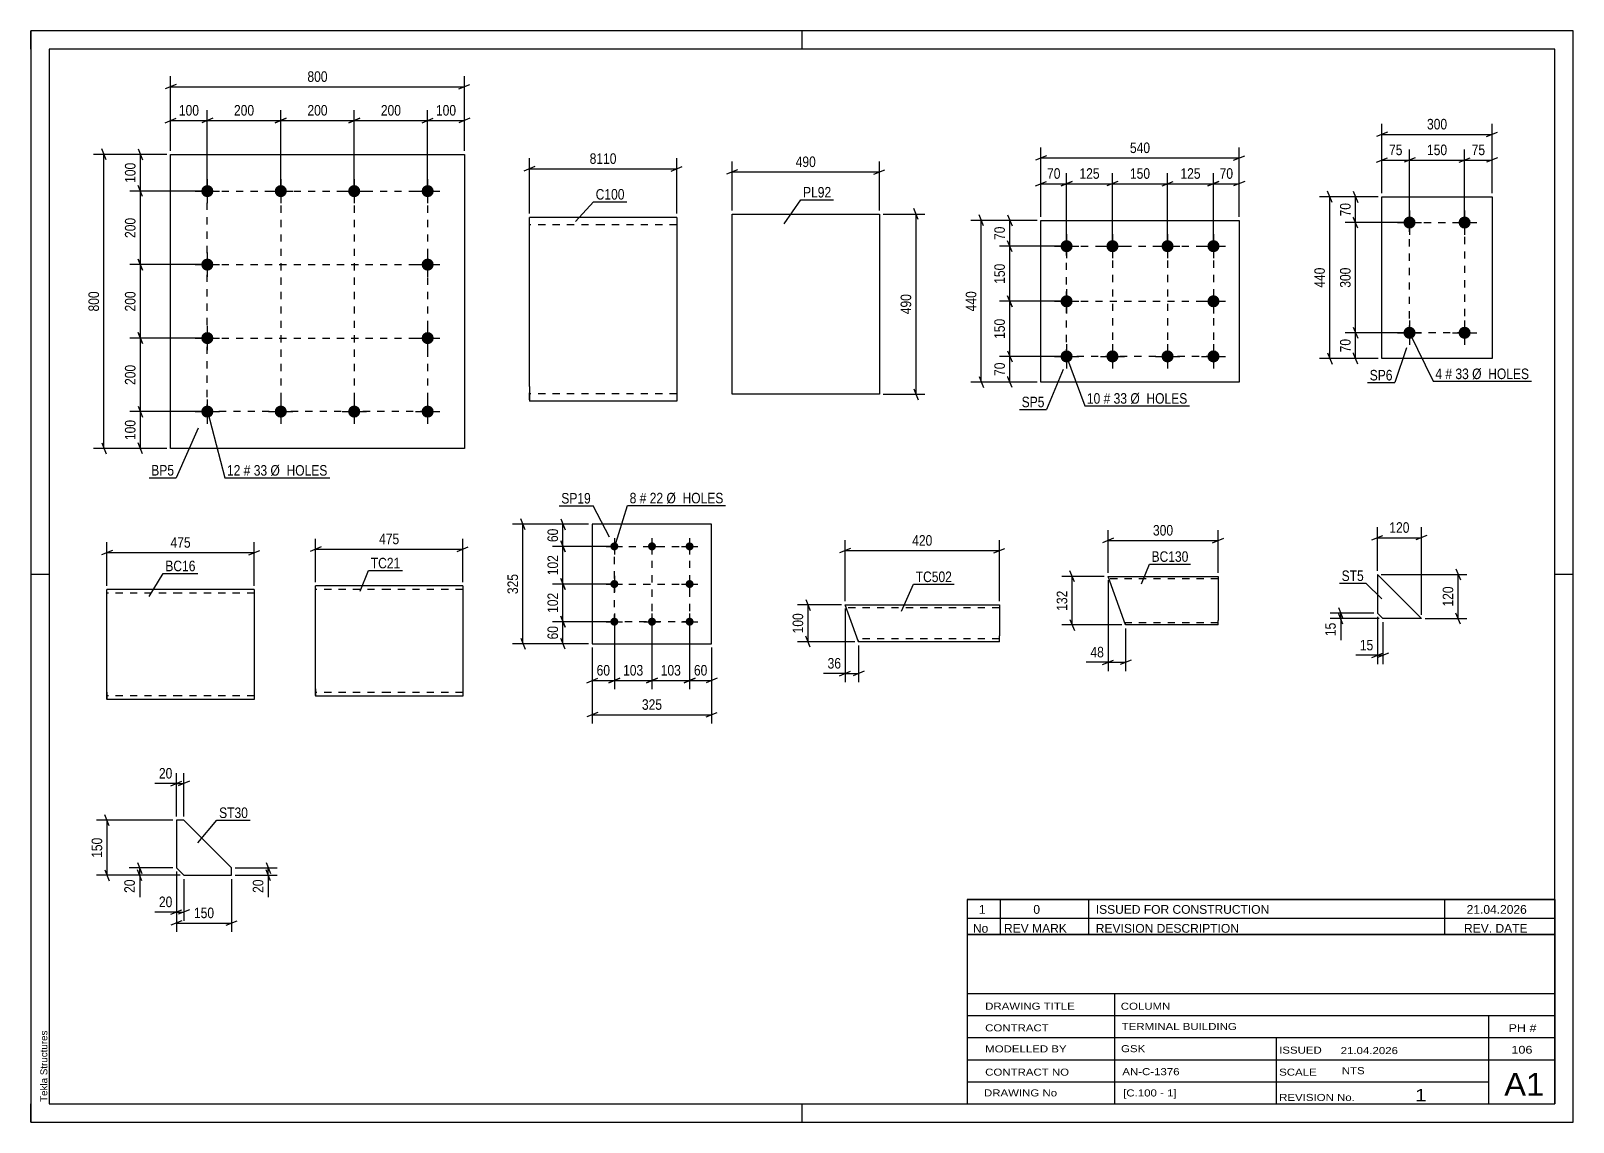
# Model space of a CAD drawing. Header units: millimetres. Extents: x 0 to 420, y 0 to 297.
import ezdxf

# ---------------------------------------------------------------- set-up
doc = ezdxf.new("R2010")
doc.units = ezdxf.units.MM
doc.linetypes.add('DXK_LINE_DOT2', pattern=[3.9198, 1.9599, -1.9599])
doc.styles.add('Arial', font='ARIAL.TTF', dxfattribs={"height": 0.2})
doc.styles.add('Arial Narrow', font='ARIALN.TTF', dxfattribs={"height": 0.2})

# ---------------------------------------------------------------- blocks, each defined once
blk = doc.blocks.new('Unknown-284869893-1134')
at = {"color": 5, "linetype": 'Continuous'}
for p, q in [((420, 297), (0, 297)), ((0, 297), (0, 0)), ((0, 292), (0, 297)), ((210, 292), (210, 297)), ((420, 0), (420, 297)), ((415, 292), (5, 292)), ((5, 292), (5, 5)), ((415, 5), (415, 292)), ((5, 149), (0, 149)), ((420, 149), (415, 149)), ((0, 0), (0, 5)), ((5, 5), (415, 5)), ((210, 0), (210, 5)), ((0, 0), (420, 0))]:
    blk.add_line(p, q, dxfattribs=at)
at = {"color": 174, "linetype": 'Continuous', "style": 'Arial'}
blk.add_text('Tekla Structures', height=1.9102, rotation=90, dxfattribs=at).set_placement((4.5, 5.5))
blk = doc.blocks.new('Part-284869893-5624 - 5623')
at = {"color": 2, "linetype": 'Continuous'}
for p, q in [((275.05, 201.4), (275.05, 245.4)), ((275.05, 245.4), (329.05, 245.4)), ((329.05, 245.4), (329.05, 201.4)), ((329.05, 201.4), (275.05, 201.4))]:
    blk.add_line(p, q, dxfattribs=at)
blk = doc.blocks.new('Bolt-284869893-5625 - 5623')
at = {"linetype": 'Continuous'}
for points in [[(282.05, 240.05, -1), (282.05, 236.75, -1)], [(294.55, 240.05, -1), (294.55, 236.75, -1)], [(309.55, 240.05, -1), (309.55, 236.75, -1)], [(322.05, 240.05, -1), (322.05, 236.75, -1)], [(282.05, 225.05, -1), (282.05, 221.75, -1)], [(322.05, 225.05, -1), (322.05, 221.75, -1)], [(282.05, 210.05, -1), (282.05, 206.75, -1)], [(294.55, 210.05, -1), (294.55, 206.75, -1)], [(309.55, 210.05, -1), (309.55, 206.75, -1)], [(322.05, 210.05, -1), (322.05, 206.75, -1)]]:
    blk.add_hatch(color=1, dxfattribs=at).paths.add_polyline_path(points)
at = {"color": 1, "linetype": 'Continuous'}
for p, q in [((282.05, 241.7), (282.05, 235.1)), ((294.55, 241.7), (294.55, 235.1)), ((309.55, 241.7), (309.55, 235.1)), ((322.05, 241.7), (322.05, 235.1)), ((278.75, 238.4), (285.35, 238.4)), ((291.25, 238.4), (297.85, 238.4)), ((306.25, 238.4), (312.85, 238.4)), ((318.75, 238.4), (325.35, 238.4)), ((278.75, 223.4), (285.35, 223.4)), ((282.05, 226.7), (282.05, 220.1)), ((318.75, 223.4), (325.35, 223.4)), ((322.05, 226.7), (322.05, 220.1)), ((282.05, 211.7), (282.05, 205.1)), ((294.55, 211.7), (294.55, 205.1)), ((309.55, 211.7), (309.55, 205.1)), ((322.05, 211.7), (322.05, 205.1)), ((278.75, 208.4), (285.35, 208.4)), ((291.25, 208.4), (297.85, 208.4)), ((306.25, 208.4), (312.85, 208.4)), ((318.75, 208.4), (325.35, 208.4))]:
    blk.add_line(p, q, dxfattribs=at)
blk = doc.blocks.new('Part-284869893-5578 - 5577')
at = {"color": 2, "linetype": 'Continuous'}
for p, q in [((38.06, 183.38), (38.06, 263.38)), ((38.06, 263.38), (118.06, 263.38)), ((118.06, 263.38), (118.06, 183.38)), ((118.06, 183.38), (38.06, 183.38))]:
    blk.add_line(p, q, dxfattribs=at)
blk = doc.blocks.new('Bolt-284869893-5579 - 5577')
at = {"linetype": 'Continuous'}
for points in [[(48.06, 255.03, -1), (48.06, 251.73, -1)], [(68.06, 255.03, -1), (68.06, 251.73, -1)], [(88.06, 255.03, -1), (88.06, 251.73, -1)], [(108.06, 255.03, -1), (108.06, 251.73, -1)], [(48.06, 235.03, -1), (48.06, 231.73, -1)], [(108.06, 235.03, -1), (108.06, 231.73, -1)], [(48.06, 215.03, -1), (48.06, 211.73, -1)], [(108.06, 215.03, -1), (108.06, 211.73, -1)], [(48.06, 195.03, -1), (48.06, 191.73, -1)], [(68.06, 195.03, -1), (68.06, 191.73, -1)], [(88.06, 195.03, -1), (88.06, 191.73, -1)], [(108.06, 195.03, -1), (108.06, 191.73, -1)]]:
    blk.add_hatch(color=1, dxfattribs=at).paths.add_polyline_path(points)
at = {"color": 1, "linetype": 'Continuous'}
for p, q in [((48.06, 256.68), (48.06, 250.08)), ((68.06, 256.68), (68.06, 250.08)), ((88.06, 256.68), (88.06, 250.08)), ((108.06, 256.68), (108.06, 250.08)), ((44.76, 253.38), (51.36, 253.38)), ((64.76, 253.38), (71.36, 253.38)), ((84.76, 253.38), (91.36, 253.38)), ((104.76, 253.38), (111.36, 253.38)), ((48.06, 236.68), (48.06, 230.08)), ((108.06, 236.68), (108.06, 230.08)), ((44.76, 233.38), (51.36, 233.38)), ((104.76, 233.38), (111.36, 233.38)), ((48.06, 216.68), (48.06, 210.08)), ((108.06, 216.68), (108.06, 210.08)), ((44.76, 213.38), (51.36, 213.38)), ((104.76, 213.38), (111.36, 213.38)), ((44.76, 193.38), (51.36, 193.38)), ((48.06, 196.68), (48.06, 190.08)), ((64.76, 193.38), (71.36, 193.38)), ((68.06, 196.68), (68.06, 190.08)), ((84.76, 193.38), (91.36, 193.38)), ((88.06, 196.68), (88.06, 190.08)), ((104.76, 193.38), (111.36, 193.38)), ((108.06, 196.68), (108.06, 190.08))]:
    blk.add_line(p, q, dxfattribs=at)
blk = doc.blocks.new('Part-284869893-5546 - 5545')
at = {"color": 2, "linetype": 'Continuous'}
for p, q in [((40.73, 144.99), (20.73, 144.99)), ((20.73, 116.99), (20.73, 144.99)), ((60.83, 144.99), (40.83, 144.99)), ((60.83, 144.99), (60.83, 114.99)), ((20.73, 116.99), (20.73, 114.99)), ((40.73, 114.99), (20.73, 114.99)), ((60.83, 114.99), (40.83, 114.99))]:
    blk.add_line(p, q, dxfattribs=at)
at = {"color": 7, "linetype": 'DXK_LINE_DOT2'}
for p, q in [((40.73, 143.99), (20.73, 143.99)), ((60.83, 143.99), (40.83, 143.99)), ((20.73, 115.14), (20.73, 116.99)), ((20.73, 115.99), (20.73, 116.06)), ((40.73, 115.99), (20.73, 115.99)), ((60.83, 115.99), (40.83, 115.99)), ((60.83, 115.99), (60.83, 116.06))]:
    blk.add_line(p, q, dxfattribs=at)
blk = doc.blocks.new('Part-284869893-5586 - 5585')
at = {"color": 2, "linetype": 'Continuous'}
for p, q in [((41.66, 82.17), (39.66, 82.17)), ((39.66, 82.17), (39.66, 69.17)), ((54.66, 69.17), (41.66, 82.17)), ((39.66, 69.17), (41.66, 67.17)), ((54.66, 67.17), (54.66, 69.17)), ((41.66, 67.17), (54.66, 67.17))]:
    blk.add_line(p, q, dxfattribs=at)
blk = doc.blocks.new('Part-284869893-5554 - 5553')
at = {"color": 2, "linetype": 'Continuous'}
for p, q in [((97.52, 145.94), (77.52, 145.94)), ((77.52, 117.94), (77.52, 145.94)), ((117.62, 145.94), (97.62, 145.94)), ((117.62, 145.94), (117.62, 115.94)), ((77.52, 117.94), (77.52, 115.94)), ((97.52, 115.94), (77.52, 115.94)), ((117.62, 115.94), (97.62, 115.94))]:
    blk.add_line(p, q, dxfattribs=at)
at = {"color": 7, "linetype": 'DXK_LINE_DOT2'}
for p, q in [((97.52, 144.94), (77.52, 144.94)), ((117.62, 144.94), (97.62, 144.94)), ((77.52, 116.09), (77.52, 117.94)), ((77.52, 116.94), (77.52, 117.01)), ((97.52, 116.94), (77.52, 116.94)), ((117.62, 116.94), (97.62, 116.94)), ((117.62, 116.94), (117.62, 117.01))]:
    blk.add_line(p, q, dxfattribs=at)
blk = doc.blocks.new('Part-284869893-5602 - 5601')
at = {"color": 2, "linetype": 'Continuous'}
for p, q in [((185.4, 162.7), (152.9, 162.7)), ((152.9, 162.7), (152.9, 130.2)), ((185.4, 130.2), (185.4, 162.7)), ((152.9, 130.2), (185.4, 130.2))]:
    blk.add_line(p, q, dxfattribs=at)
blk = doc.blocks.new('Bolt-284869893-5603 - 5601')
at = {"linetype": 'Continuous'}
for points in [[(158.9, 157.8, -1), (158.9, 155.6, -1)], [(169.15, 157.8, -1), (169.15, 155.6, -1)], [(179.4, 157.8, -1), (179.4, 155.6, -1)], [(158.9, 147.55, -1), (158.9, 145.35, -1)], [(179.4, 147.55, -1), (179.4, 145.35, -1)], [(158.9, 137.3, -1), (158.9, 135.1, -1)], [(169.15, 137.3, -1), (169.15, 135.1, -1)], [(179.4, 137.3, -1), (179.4, 135.1, -1)]]:
    blk.add_hatch(color=1, dxfattribs=at).paths.add_polyline_path(points)
at = {"color": 1, "linetype": 'Continuous'}
for p, q in [((156.7, 156.7), (161.1, 156.7)), ((158.9, 158.9), (158.9, 154.5)), ((166.95, 156.7), (171.35, 156.7)), ((169.15, 158.9), (169.15, 154.5)), ((177.2, 156.7), (181.6, 156.7)), ((179.4, 158.9), (179.4, 154.5)), ((158.9, 148.65), (158.9, 144.25)), ((179.4, 148.65), (179.4, 144.25)), ((156.7, 146.45), (161.1, 146.45)), ((177.2, 146.45), (181.6, 146.45)), ((156.7, 136.2), (161.1, 136.2)), ((158.9, 138.4), (158.9, 134)), ((166.95, 136.2), (171.35, 136.2)), ((169.15, 138.4), (169.15, 134)), ((177.2, 136.2), (181.6, 136.2)), ((179.4, 138.4), (179.4, 134))]:
    blk.add_line(p, q, dxfattribs=at)
blk = doc.blocks.new('Part-284869893-6708 - 6707')
at = {"color": 2, "linetype": 'Continuous'}
for p, q in [((298.13, 135.31), (293.33, 148.51)), ((293.33, 148.51), (323.33, 148.51)), ((323.33, 148.51), (323.33, 148.42)), ((323.33, 148.42), (323.33, 147.31)), ((323.33, 147.31), (323.33, 136.51)), ((323.33, 135.31), (298.13, 135.31)), ((323.33, 135.31), (323.33, 136.51))]:
    blk.add_line(p, q, dxfattribs=at)
at = {"color": 7, "linetype": 'DXK_LINE_DOT2'}
for p, q in [((323.33, 147.91), (293.54, 147.91)), ((323.33, 148.16), (323.33, 147.31)), ((323.33, 135.91), (297.91, 135.91)), ((298, 135.67), (298.13, 135.31)), ((323.33, 135.41), (323.33, 135.67)), ((323.33, 135.31), (323.33, 135.41))]:
    blk.add_line(p, q, dxfattribs=at)
blk = doc.blocks.new('Part-284869893-5615 - 5614')
at = {"color": 2, "linetype": 'Continuous'}
for p, q in [((367.94, 207.83), (367.94, 251.83)), ((367.94, 251.83), (397.94, 251.83)), ((397.94, 251.83), (397.94, 207.83)), ((397.94, 207.83), (367.94, 207.83))]:
    blk.add_line(p, q, dxfattribs=at)
blk = doc.blocks.new('Bolt-284869893-5616 - 5614')
at = {"linetype": 'Continuous'}
for points in [[(375.44, 246.48, -1), (375.44, 243.18, -1)], [(390.44, 246.48, -1), (390.44, 243.18, -1)], [(375.44, 216.48, -1), (375.44, 213.18, -1)], [(390.44, 216.48, -1), (390.44, 213.18, -1)]]:
    blk.add_hatch(color=1, dxfattribs=at).paths.add_polyline_path(points)
at = {"color": 1, "linetype": 'Continuous'}
for p, q in [((375.44, 248.13), (375.44, 241.53)), ((390.44, 248.13), (390.44, 241.53)), ((372.14, 244.83), (378.74, 244.83)), ((387.14, 244.83), (393.74, 244.83)), ((372.14, 214.83), (378.74, 214.83)), ((375.44, 218.13), (375.44, 211.53)), ((387.14, 214.83), (393.74, 214.83)), ((390.44, 218.13), (390.44, 211.53))]:
    blk.add_line(p, q, dxfattribs=at)
blk = doc.blocks.new('Part-284869893-5633 - 5632')
at = {"color": 2, "linetype": 'Continuous'}
for p, q in [((366.69, 149.05), (366.69, 138.55)), ((378.69, 137.05), (366.69, 149.05)), ((368.19, 137.05), (366.69, 138.55)), ((378.69, 137.05), (368.19, 137.05))]:
    blk.add_line(p, q, dxfattribs=at)
blk = doc.blocks.new('Part-284869893-5671 - 5670')
at = {"color": 2, "linetype": 'Continuous'}
for p, q in [((190.97, 198.12), (190.97, 247.12)), ((190.97, 247.12), (210.97, 247.12)), ((211.07, 247.12), (231.07, 247.12)), ((231.07, 247.12), (231.07, 198.12)), ((210.97, 198.12), (190.97, 198.12)), ((231.07, 198.12), (211.07, 198.12))]:
    blk.add_line(p, q, dxfattribs=at)
blk = doc.blocks.new('Part-284869893-5678 - 5677')
at = {"color": 2, "linetype": 'Continuous'}
for p, q in [((155.79, 246.25), (135.79, 246.25)), ((135.79, 200.25), (135.79, 246.25)), ((175.89, 246.25), (155.89, 246.25)), ((175.89, 246.25), (175.89, 196.25)), ((135.79, 200.25), (135.79, 196.25)), ((155.79, 196.25), (135.79, 196.25)), ((175.89, 196.25), (155.89, 196.25))]:
    blk.add_line(p, q, dxfattribs=at)
at = {"color": 7, "linetype": 'DXK_LINE_DOT2'}
for p, q in [((155.79, 244.25), (135.79, 244.25)), ((175.89, 244.25), (155.89, 244.25)), ((135.79, 196.55), (135.79, 200.25)), ((155.79, 198.25), (135.79, 198.25)), ((175.89, 198.25), (155.89, 198.25))]:
    blk.add_line(p, q, dxfattribs=at)
blk = doc.blocks.new('Part-284869893-6683 - 6682')
at = {"color": 2, "linetype": 'Continuous'}
for p, q in [((225.39, 130.76), (221.75, 140.76)), ((221.75, 140.76), (263.75, 140.76)), ((263.75, 140.76), (263.75, 139.16)), ((263.75, 139.16), (263.75, 132.36)), ((263.75, 130.76), (225.39, 130.76)), ((263.75, 130.76), (263.75, 132.36))]:
    blk.add_line(p, q, dxfattribs=at)
at = {"color": 7, "linetype": 'DXK_LINE_DOT2'}
for p, q in [((263.75, 139.96), (222.04, 139.96)), ((263.75, 140.64), (263.75, 139.16)), ((263.75, 131.56), (225.1, 131.56)), ((225.22, 131.23), (225.39, 130.76)), ((263.75, 130.76), (263.75, 131.23))]:
    blk.add_line(p, q, dxfattribs=at)
blk = doc.blocks.new('Rectangle-284869893-6845 - 5623')
at = {"color": 1, "linetype": 'DXK_LINE_DOT2'}
blk.add_lwpolyline([(282.05, 238.4), (322.05, 238.4), (322.05, 208.4), (282.05, 208.4), (282.05, 238.4)], close=True, dxfattribs=at)
blk = doc.blocks.new('Rectangle-284869893-7035 - 5577')
at = {"color": 1, "linetype": 'DXK_LINE_DOT2'}
blk.add_lwpolyline([(48.06, 253.38), (108.06, 253.38), (108.06, 193.38), (48.06, 193.38), (48.06, 253.38)], close=True, dxfattribs=at)
blk = doc.blocks.new('Rectangle-284869893-6646 - 5601')
at = {"color": 1, "linetype": 'DXK_LINE_DOT2'}
blk.add_lwpolyline([(158.9, 156.7), (179.4, 156.7), (179.4, 136.2), (158.9, 136.2), (158.9, 156.7)], close=True, dxfattribs=at)
blk = doc.blocks.new('Rectangle-284869893-6876 - 5614')
at = {"color": 1, "linetype": 'DXK_LINE_DOT2'}
blk.add_lwpolyline([(375.44, 244.83), (390.44, 244.83), (390.44, 214.83), (375.44, 214.83), (375.44, 244.83)], close=True, dxfattribs=at)
blk = doc.blocks.new('Line-284869893-6855 - 5623')
at = {"color": 1, "linetype": 'DXK_LINE_DOT2'}
blk.add_line((294.55, 238.4), (294.55, 208.4), dxfattribs=at)
blk = doc.blocks.new('Line-284869893-7045 - 5577')
at = {"color": 1, "linetype": 'DXK_LINE_DOT2'}
blk.add_line((68.06, 253.38), (68.06, 193.38), dxfattribs=at)
blk = doc.blocks.new('Line-284869893-6656 - 5601')
at = {"color": 1, "linetype": 'DXK_LINE_DOT2'}
blk.add_line((169.15, 156.7), (169.15, 136.2), dxfattribs=at)
blk = doc.blocks.new('Line-284869893-6862 - 5623')
at = {"color": 1, "linetype": 'DXK_LINE_DOT2'}
blk.add_line((309.55, 238.4), (309.55, 208.4), dxfattribs=at)
blk = doc.blocks.new('Line-284869893-7052 - 5577')
at = {"color": 1, "linetype": 'DXK_LINE_DOT2'}
blk.add_line((88.06, 253.38), (88.06, 193.38), dxfattribs=at)
blk = doc.blocks.new('Line-284869893-6663 - 5601')
at = {"color": 1, "linetype": 'DXK_LINE_DOT2'}
blk.add_line((158.9, 146.45), (179.4, 146.45), dxfattribs=at)
blk = doc.blocks.new('Line-284869893-6869 - 5623')
at = {"color": 1, "linetype": 'DXK_LINE_DOT2'}
blk.add_line((282.05, 223.4), (322.05, 223.4), dxfattribs=at)
blk = doc.blocks.new('Line-284869893-7059 - 5577')
at = {"color": 1, "linetype": 'DXK_LINE_DOT2'}
blk.add_line((48.06, 233.38), (108.06, 233.38), dxfattribs=at)
blk = doc.blocks.new('Line-284869893-7066 - 5577')
at = {"color": 1, "linetype": 'DXK_LINE_DOT2'}
blk.add_line((48.06, 213.38), (108.06, 213.38), dxfattribs=at)
blk = doc.blocks.new('StraightDimension-284869893-5860 - 5623')
at = {"color": 7, "linetype": 'Continuous'}
for p, q in [((281.05, 208.4), (263.74, 208.4)), ((265.99, 209.9), (267.19, 206.9)), ((266.59, 201.4), (266.59, 208.4)), ((267.19, 199.9), (265.99, 202.9)), ((274.05, 201.4), (263.74, 201.4))]:
    blk.add_line(p, q, dxfattribs=at)
at = {"color": 0}
blk.add_wipeout([(265.84, 207.33), (261.64, 207.33), (261.64, 202.48), (265.84, 202.48)], dxfattribs=at)
at = {"color": 3, "style": 'Arial Narrow'}
blk.add_text('70', height=2.863, rotation=90.0002, dxfattribs=at).set_placement((265.24, 203.08))
blk = doc.blocks.new('StraightDimension-284869893-5857 - 5623')
at = {"color": 7, "linetype": 'Continuous'}
for p, q in [((274.05, 245.4), (263.74, 245.4)), ((265.99, 246.9), (267.19, 243.9)), ((266.59, 238.4), (266.59, 245.4)), ((267.19, 236.9), (265.99, 239.9)), ((281.05, 238.4), (263.74, 238.4))]:
    blk.add_line(p, q, dxfattribs=at)
at = {"color": 0}
blk.add_wipeout([(265.84, 244.33), (261.64, 244.33), (261.64, 239.48), (265.84, 239.48)], dxfattribs=at)
at = {"color": 3, "style": 'Arial Narrow'}
blk.add_text('70', height=2.863, rotation=90.0002, dxfattribs=at).set_placement((265.24, 240.08))
blk = doc.blocks.new('StraightDimension-284869893-5873 - 5623')
at = {"color": 7, "linetype": 'Continuous'}
for p, q in [((274.05, 245.4), (255.97, 245.4)), ((259.42, 243.9), (258.22, 246.9)), ((258.82, 201.4), (258.82, 245.4)), ((258.22, 202.9), (259.42, 199.9)), ((274.05, 201.4), (255.97, 201.4))]:
    blk.add_line(p, q, dxfattribs=at)
at = {"color": 0}
blk.add_wipeout([(258.07, 226.75), (253.87, 226.75), (253.87, 220.06), (258.07, 220.06)], dxfattribs=at)
at = {"color": 3, "style": 'Arial Narrow'}
blk.add_text('440', height=2.863, rotation=90.0002, dxfattribs=at).set_placement((257.47, 220.66))
blk = doc.blocks.new('StraightDimension-284869893-5877 - 5623')
at = {"color": 7, "linetype": 'Continuous'}
for p, q in [((322.05, 239.4), (322.05, 258.25)), ((329.05, 246.4), (329.05, 258.25)), ((320.55, 254.8), (323.55, 256)), ((322.05, 255.4), (329.05, 255.4)), ((330.55, 256), (327.55, 254.8))]:
    blk.add_line(p, q, dxfattribs=at)
at = {"color": 0}
blk.add_wipeout([(327.98, 256.15), (327.98, 260.35), (323.13, 260.35), (323.13, 256.15)], dxfattribs=at)
at = {"color": 3, "style": 'Arial Narrow'}
blk.add_text('70', height=2.863, dxfattribs=at).set_placement((323.73, 256.75))
blk = doc.blocks.new('StraightDimension-284869893-5881 - 5623')
at = {"color": 7, "linetype": 'Continuous'}
for p, q in [((275.05, 246.4), (275.05, 258.25)), ((282.05, 239.4), (282.05, 258.25)), ((273.55, 254.8), (276.55, 256)), ((275.05, 255.4), (282.05, 255.4)), ((283.55, 256), (280.55, 254.8))]:
    blk.add_line(p, q, dxfattribs=at)
at = {"color": 0}
blk.add_wipeout([(280.98, 256.15), (280.98, 260.35), (276.13, 260.35), (276.13, 256.15)], dxfattribs=at)
at = {"color": 3, "style": 'Arial Narrow'}
blk.add_text('70', height=2.863, dxfattribs=at).set_placement((276.73, 256.75))
blk = doc.blocks.new('StraightDimension-284869893-5897 - 5623')
at = {"color": 7, "linetype": 'Continuous'}
for p, q in [((275.05, 246.4), (275.05, 265.25)), ((329.05, 246.4), (329.05, 265.25)), ((276.55, 263), (273.55, 261.8)), ((275.05, 262.4), (329.05, 262.4)), ((327.55, 261.8), (330.55, 263))]:
    blk.add_line(p, q, dxfattribs=at)
at = {"color": 0}
blk.add_wipeout([(305.4, 263.15), (305.4, 267.35), (298.71, 267.35), (298.71, 263.15)], dxfattribs=at)
at = {"color": 3, "style": 'Arial Narrow'}
blk.add_text('540', height=2.863, dxfattribs=at).set_placement((299.31, 263.75))
blk = doc.blocks.new('StraightDimension-284869893-7153 - 5623')
at = {"color": 7, "linetype": 'Continuous'}
for p, q in [((281.05, 223.4), (263.74, 223.4)), ((267.19, 221.9), (265.99, 224.9)), ((266.59, 208.4), (266.59, 223.4)), ((281.05, 208.4), (263.74, 208.4)), ((265.99, 209.9), (267.19, 206.9))]:
    blk.add_line(p, q, dxfattribs=at)
at = {"color": 0}
blk.add_wipeout([(265.84, 219.25), (261.64, 219.25), (261.64, 212.56), (265.84, 212.56)], dxfattribs=at)
at = {"color": 3, "style": 'Arial Narrow'}
blk.add_text('150', height=2.863, rotation=90.0002, dxfattribs=at).set_placement((265.24, 213.16))
blk = doc.blocks.new('StraightDimension-284869893-7155 - 5623')
at = {"color": 7, "linetype": 'Continuous'}
for p, q in [((267.19, 236.9), (265.99, 239.9)), ((281.05, 238.4), (263.74, 238.4)), ((266.59, 223.4), (266.59, 238.4)), ((281.05, 223.4), (263.74, 223.4)), ((265.99, 224.9), (267.19, 221.9))]:
    blk.add_line(p, q, dxfattribs=at)
at = {"color": 0}
blk.add_wipeout([(265.84, 234.25), (261.64, 234.25), (261.64, 227.56), (265.84, 227.56)], dxfattribs=at)
at = {"color": 3, "style": 'Arial Narrow'}
blk.add_text('150', height=2.863, rotation=90.0002, dxfattribs=at).set_placement((265.24, 228.16))
blk = doc.blocks.new('StraightDimension-284869893-7157 - 5623')
at = {"color": 7, "linetype": 'Continuous'}
for p, q in [((282.05, 239.4), (282.05, 258.25)), ((294.55, 239.4), (294.55, 258.25)), ((280.55, 254.8), (283.55, 256)), ((282.05, 255.4), (294.55, 255.4)), ((296.05, 256), (293.05, 254.8))]:
    blk.add_line(p, q, dxfattribs=at)
at = {"color": 0}
blk.add_wipeout([(291.65, 256.15), (291.65, 260.35), (284.96, 260.35), (284.96, 256.15)], dxfattribs=at)
at = {"color": 3, "style": 'Arial Narrow'}
blk.add_text('125', height=2.863, dxfattribs=at).set_placement((285.56, 256.75))
blk = doc.blocks.new('StraightDimension-284869893-7159 - 5623')
at = {"color": 7, "linetype": 'Continuous'}
for p, q in [((294.55, 239.4), (294.55, 258.25)), ((309.55, 239.4), (309.55, 258.25)), ((296.05, 256), (293.05, 254.8)), ((294.55, 255.4), (309.55, 255.4)), ((308.05, 254.8), (311.05, 256))]:
    blk.add_line(p, q, dxfattribs=at)
at = {"color": 0}
blk.add_wipeout([(305.4, 256.15), (305.4, 260.35), (298.71, 260.35), (298.71, 256.15)], dxfattribs=at)
at = {"color": 3, "style": 'Arial Narrow'}
blk.add_text('150', height=2.863, dxfattribs=at).set_placement((299.31, 256.75))
blk = doc.blocks.new('StraightDimension-284869893-7161 - 5623')
at = {"color": 7, "linetype": 'Continuous'}
for p, q in [((309.55, 239.4), (309.55, 258.25)), ((322.05, 239.4), (322.05, 258.25)), ((308.05, 254.8), (311.05, 256)), ((309.55, 255.4), (322.05, 255.4)), ((323.55, 256), (320.55, 254.8))]:
    blk.add_line(p, q, dxfattribs=at)
at = {"color": 0}
blk.add_wipeout([(319.15, 256.15), (319.15, 260.35), (312.46, 260.35), (312.46, 256.15)], dxfattribs=at)
at = {"color": 3, "style": 'Arial Narrow'}
blk.add_text('125', height=2.863, dxfattribs=at).set_placement((313.06, 256.75))
blk = doc.blocks.new('StraightDimension-284869893-7130 - 5577')
at = {"color": 7, "linetype": 'Continuous'}
for p, q in [((49.56, 273.2), (46.56, 272)), ((48.06, 254.38), (48.06, 275.45)), ((66.56, 272), (69.56, 273.2)), ((68.06, 254.38), (68.06, 275.45)), ((48.06, 272.6), (68.06, 272.6))]:
    blk.add_line(p, q, dxfattribs=at)
at = {"color": 0}
blk.add_wipeout([(61.4, 273.35), (61.4, 277.55), (54.72, 277.55), (54.72, 273.35)], dxfattribs=at)
at = {"color": 3, "style": 'Arial Narrow'}
blk.add_text('200', height=2.863, dxfattribs=at).set_placement((55.32, 273.95))
blk = doc.blocks.new('StraightDimension-284869893-5733 - 5577')
at = {"color": 7, "linetype": 'Continuous'}
for p, q in [((20.51, 261.88), (19.31, 264.88)), ((37.06, 263.38), (17.06, 263.38)), ((19.91, 183.38), (19.91, 263.38)), ((19.31, 184.88), (20.51, 181.88)), ((37.06, 183.38), (17.06, 183.38))]:
    blk.add_line(p, q, dxfattribs=at)
at = {"color": 0}
blk.add_wipeout([(19.16, 226.72), (14.96, 226.72), (14.96, 220.03), (19.16, 220.03)], dxfattribs=at)
at = {"color": 3, "style": 'Arial Narrow'}
blk.add_text('800', height=2.863, rotation=90.0002, dxfattribs=at).set_placement((18.56, 220.63))
blk = doc.blocks.new('StraightDimension-284869893-5713 - 5577')
at = {"color": 7, "linetype": 'Continuous'}
for p, q in [((29.24, 264.88), (30.44, 261.88)), ((37.06, 263.38), (26.99, 263.38)), ((29.84, 253.38), (29.84, 263.38)), ((47.06, 253.38), (26.99, 253.38)), ((30.44, 251.88), (29.24, 254.88))]:
    blk.add_line(p, q, dxfattribs=at)
at = {"color": 0}
blk.add_wipeout([(29.09, 261.72), (24.89, 261.72), (24.89, 255.03), (29.09, 255.03)], dxfattribs=at)
at = {"color": 3, "style": 'Arial Narrow'}
blk.add_text('100', height=2.863, rotation=90.0002, dxfattribs=at).set_placement((28.49, 255.63))
blk = doc.blocks.new('StraightDimension-284869893-5717 - 5577')
at = {"color": 7, "linetype": 'Continuous'}
for p, q in [((47.06, 193.38), (26.99, 193.38)), ((29.24, 194.88), (30.44, 191.88)), ((29.84, 183.38), (29.84, 193.38)), ((30.44, 181.88), (29.24, 184.88)), ((37.06, 183.38), (26.99, 183.38))]:
    blk.add_line(p, q, dxfattribs=at)
at = {"color": 0}
blk.add_wipeout([(29.09, 191.72), (24.89, 191.72), (24.89, 185.03), (29.09, 185.03)], dxfattribs=at)
at = {"color": 3, "style": 'Arial Narrow'}
blk.add_text('100', height=2.863, rotation=90.0002, dxfattribs=at).set_placement((28.49, 185.63))
blk = doc.blocks.new('StraightDimension-284869893-7126 - 5577')
at = {"color": 7, "linetype": 'Continuous'}
for p, q in [((47.06, 233.38), (26.99, 233.38)), ((30.44, 231.88), (29.24, 234.88)), ((29.84, 213.38), (29.84, 233.38)), ((29.24, 214.88), (30.44, 211.88)), ((47.06, 213.38), (26.99, 213.38))]:
    blk.add_line(p, q, dxfattribs=at)
at = {"color": 0}
blk.add_wipeout([(29.09, 226.72), (24.89, 226.72), (24.89, 220.03), (29.09, 220.03)], dxfattribs=at)
at = {"color": 3, "style": 'Arial Narrow'}
blk.add_text('200', height=2.863, rotation=90.0002, dxfattribs=at).set_placement((28.49, 220.63))
blk = doc.blocks.new('StraightDimension-284869893-5737 - 5577')
at = {"color": 7, "linetype": 'Continuous'}
for p, q in [((106.56, 272), (109.56, 273.2)), ((108.06, 254.38), (108.06, 275.45)), ((119.56, 273.2), (116.56, 272)), ((118.06, 264.38), (118.06, 275.45)), ((108.06, 272.6), (118.06, 272.6))]:
    blk.add_line(p, q, dxfattribs=at)
at = {"color": 0}
blk.add_wipeout([(116.4, 273.35), (116.4, 277.55), (109.72, 277.55), (109.72, 273.35)], dxfattribs=at)
at = {"color": 3, "style": 'Arial Narrow'}
blk.add_text('100', height=2.863, dxfattribs=at).set_placement((110.32, 273.95))
blk = doc.blocks.new('StraightDimension-284869893-5741 - 5577')
at = {"color": 7, "linetype": 'Continuous'}
for p, q in [((36.56, 272), (39.56, 273.2)), ((38.06, 264.38), (38.06, 275.45)), ((49.56, 273.2), (46.56, 272)), ((48.06, 254.38), (48.06, 275.45)), ((38.06, 272.6), (48.06, 272.6))]:
    blk.add_line(p, q, dxfattribs=at)
at = {"color": 0}
blk.add_wipeout([(46.4, 273.35), (46.4, 277.55), (39.72, 277.55), (39.72, 273.35)], dxfattribs=at)
at = {"color": 3, "style": 'Arial Narrow'}
blk.add_text('100', height=2.863, dxfattribs=at).set_placement((40.32, 273.95))
blk = doc.blocks.new('StraightDimension-284869893-5757 - 5577')
at = {"color": 7, "linetype": 'Continuous'}
for p, q in [((39.56, 282.38), (36.56, 281.18)), ((38.06, 264.38), (38.06, 284.63)), ((38.06, 281.78), (118.06, 281.78)), ((116.56, 281.18), (119.56, 282.38)), ((118.06, 264.38), (118.06, 284.63))]:
    blk.add_line(p, q, dxfattribs=at)
at = {"color": 0}
blk.add_wipeout([(81.4, 282.53), (81.4, 286.73), (74.72, 286.73), (74.72, 282.53)], dxfattribs=at)
at = {"color": 3, "style": 'Arial Narrow'}
blk.add_text('800', height=2.863, dxfattribs=at).set_placement((75.32, 283.13))
blk = doc.blocks.new('StraightDimension-284869893-7124 - 5577')
at = {"color": 7, "linetype": 'Continuous'}
for p, q in [((30.44, 211.88), (29.24, 214.88)), ((47.06, 213.38), (26.99, 213.38)), ((29.84, 193.38), (29.84, 213.38)), ((47.06, 193.38), (26.99, 193.38)), ((29.24, 194.88), (30.44, 191.88))]:
    blk.add_line(p, q, dxfattribs=at)
at = {"color": 0}
blk.add_wipeout([(29.09, 206.72), (24.89, 206.72), (24.89, 200.03), (29.09, 200.03)], dxfattribs=at)
at = {"color": 3, "style": 'Arial Narrow'}
blk.add_text('200', height=2.863, rotation=90.0002, dxfattribs=at).set_placement((28.49, 200.63))
blk = doc.blocks.new('StraightDimension-284869893-7128 - 5577')
at = {"color": 7, "linetype": 'Continuous'}
for p, q in [((47.06, 253.38), (26.99, 253.38)), ((30.44, 251.88), (29.24, 254.88)), ((29.84, 233.38), (29.84, 253.38)), ((47.06, 233.38), (26.99, 233.38)), ((29.24, 234.88), (30.44, 231.88))]:
    blk.add_line(p, q, dxfattribs=at)
at = {"color": 0}
blk.add_wipeout([(29.09, 246.72), (24.89, 246.72), (24.89, 240.03), (29.09, 240.03)], dxfattribs=at)
at = {"color": 3, "style": 'Arial Narrow'}
blk.add_text('200', height=2.863, rotation=90.0002, dxfattribs=at).set_placement((28.49, 240.63))
blk = doc.blocks.new('StraightDimension-284869893-7132 - 5577')
at = {"color": 7, "linetype": 'Continuous'}
for p, q in [((69.56, 273.2), (66.56, 272)), ((68.06, 254.38), (68.06, 275.45)), ((86.56, 272), (89.56, 273.2)), ((88.06, 254.38), (88.06, 275.45)), ((68.06, 272.6), (88.06, 272.6))]:
    blk.add_line(p, q, dxfattribs=at)
at = {"color": 0}
blk.add_wipeout([(81.4, 273.35), (81.4, 277.55), (74.72, 277.55), (74.72, 273.35)], dxfattribs=at)
at = {"color": 3, "style": 'Arial Narrow'}
blk.add_text('200', height=2.863, dxfattribs=at).set_placement((75.32, 273.95))
blk = doc.blocks.new('StraightDimension-284869893-7134 - 5577')
at = {"color": 7, "linetype": 'Continuous'}
for p, q in [((89.56, 273.2), (86.56, 272)), ((88.06, 254.38), (88.06, 275.45)), ((106.56, 272), (109.56, 273.2)), ((108.06, 254.38), (108.06, 275.45)), ((88.06, 272.6), (108.06, 272.6))]:
    blk.add_line(p, q, dxfattribs=at)
at = {"color": 0}
blk.add_wipeout([(101.4, 273.35), (101.4, 277.55), (94.72, 277.55), (94.72, 273.35)], dxfattribs=at)
at = {"color": 3, "style": 'Arial Narrow'}
blk.add_text('200', height=2.863, dxfattribs=at).set_placement((95.32, 273.95))
blk = doc.blocks.new('StraightDimension-284869893-5688 - 5545')
at = {"color": 7, "linetype": 'Continuous'}
for p, q in [((22.23, 155.59), (19.23, 154.39)), ((20.73, 145.99), (20.73, 157.84)), ((59.33, 154.39), (62.33, 155.59)), ((60.83, 145.99), (60.83, 157.84)), ((20.73, 154.99), (60.83, 154.99))]:
    blk.add_line(p, q, dxfattribs=at)
at = {"color": 0}
blk.add_wipeout([(44.12, 155.74), (44.12, 159.94), (37.44, 159.94), (37.44, 155.74)], dxfattribs=at)
at = {"color": 3, "style": 'Arial Narrow'}
blk.add_text('475', height=2.863, dxfattribs=at).set_placement((38.04, 156.34))
blk = doc.blocks.new('StraightDimension-284869893-5777 - 5585')
at = {"color": 7, "linetype": 'Continuous'}
for p, q in [((39.66, 68.17), (39.66, 51.77)), ((54.66, 66.17), (54.66, 51.77)), ((41.16, 54.77), (38.16, 53.57)), ((53.16, 53.57), (56.16, 54.77)), ((39.66, 54.17), (54.66, 54.17))]:
    blk.add_line(p, q, dxfattribs=at)
at = {"color": 0}
blk.add_wipeout([(50.5, 54.92), (50.5, 59.12), (43.82, 59.12), (43.82, 54.92)], dxfattribs=at)
at = {"color": 3, "style": 'Arial Narrow'}
blk.add_text('150', height=2.863, dxfattribs=at).set_placement((44.42, 55.52))
blk = doc.blocks.new('StraightDimension-284869893-5769 - 5585')
at = {"color": 7, "linetype": 'Continuous'}
for p, q in [((55.66, 69.17), (67.06, 69.17)), ((64.06, 70.67), (65.26, 67.67)), ((65.26, 65.67), (64.06, 68.67)), ((64.66, 67.17), (64.66, 69.17)), ((55.66, 67.17), (67.06, 67.17))]:
    blk.add_line(p, q, dxfattribs=at)
at = {"color": 0}
blk.add_wipeout([(63.91, 66.64), (59.71, 66.64), (59.71, 61.79), (63.91, 61.79)], dxfattribs=at)
at = {"color": 7, "linetype": 'Continuous'}
blk.add_line((64.66, 67.17), (64.66, 61.26), dxfattribs=at)
blk.add_line((64.66, 67.17), (64.66, 61.26), dxfattribs=at)
at = {"color": 3, "style": 'Arial Narrow'}
blk.add_text('20', height=2.863, rotation=90.0002, dxfattribs=at).set_placement((63.31, 62.39))
blk = doc.blocks.new('StraightDimension-284869893-5761 - 5585')
at = {"color": 7, "linetype": 'Continuous'}
for p, q in [((38.16, 91.57), (41.16, 92.77)), ((39.66, 83.17), (39.66, 95.02)), ((43.16, 92.77), (40.16, 91.57)), ((41.66, 83.17), (41.66, 95.02)), ((39.66, 92.17), (41.66, 92.17))]:
    blk.add_line(p, q, dxfattribs=at)
at = {"color": 0}
blk.add_wipeout([(39.14, 92.92), (39.14, 97.12), (34.28, 97.12), (34.28, 92.92)], dxfattribs=at)
at = {"color": 7, "linetype": 'Continuous'}
blk.add_line((39.66, 92.17), (33.76, 92.17), dxfattribs=at)
blk.add_line((39.66, 92.17), (33.76, 92.17), dxfattribs=at)
at = {"color": 3, "style": 'Arial Narrow'}
blk.add_text('20', height=2.863, dxfattribs=at).set_placement((34.88, 93.52))
blk = doc.blocks.new('StraightDimension-284869893-5781 - 5585')
at = {"color": 7, "linetype": 'Continuous'}
for p, q in [((38.66, 82.17), (17.92, 82.17)), ((21.37, 80.67), (20.17, 83.67)), ((20.77, 67.17), (20.77, 82.17)), ((20.17, 68.67), (21.37, 65.67)), ((40.66, 67.17), (17.92, 67.17))]:
    blk.add_line(p, q, dxfattribs=at)
at = {"color": 0}
blk.add_wipeout([(20.02, 78.01), (15.82, 78.01), (15.82, 71.33), (20.02, 71.33)], dxfattribs=at)
at = {"color": 3, "style": 'Arial Narrow'}
blk.add_text('150', height=2.863, rotation=90.0002, dxfattribs=at).set_placement((19.42, 71.93))
blk = doc.blocks.new('StraightDimension-284869893-5773 - 5585')
at = {"color": 7, "linetype": 'Continuous'}
for p, q in [((38.66, 69.17), (26.81, 69.17)), ((29.06, 70.67), (30.26, 67.67)), ((30.26, 65.67), (29.06, 68.67)), ((29.66, 67.17), (29.66, 69.17)), ((40.66, 67.17), (26.81, 67.17))]:
    blk.add_line(p, q, dxfattribs=at)
at = {"color": 0}
blk.add_wipeout([(28.91, 66.64), (24.71, 66.64), (24.71, 61.79), (28.91, 61.79)], dxfattribs=at)
at = {"color": 7, "linetype": 'Continuous'}
blk.add_line((29.66, 67.17), (29.66, 61.26), dxfattribs=at)
blk.add_line((29.66, 67.17), (29.66, 61.26), dxfattribs=at)
at = {"color": 3, "style": 'Arial Narrow'}
blk.add_text('20', height=2.863, rotation=90.0002, dxfattribs=at).set_placement((28.31, 62.39))
blk = doc.blocks.new('StraightDimension-284869893-5765 - 5585')
at = {"color": 7, "linetype": 'Continuous'}
for p, q in [((39.66, 68.17), (39.66, 54.77)), ((41.66, 66.17), (41.66, 54.77)), ((38.16, 56.57), (41.16, 57.77)), ((39.66, 57.17), (41.66, 57.17)), ((43.16, 57.77), (40.16, 56.57))]:
    blk.add_line(p, q, dxfattribs=at)
at = {"color": 0}
blk.add_wipeout([(39.14, 57.92), (39.14, 62.12), (34.28, 62.12), (34.28, 57.92)], dxfattribs=at)
at = {"color": 7, "linetype": 'Continuous'}
blk.add_line((39.66, 57.17), (33.76, 57.17), dxfattribs=at)
blk.add_line((39.66, 57.17), (33.76, 57.17), dxfattribs=at)
at = {"color": 3, "style": 'Arial Narrow'}
blk.add_text('20', height=2.863, dxfattribs=at).set_placement((34.88, 58.52))
blk = doc.blocks.new('StraightDimension-284869893-5693 - 5553')
at = {"color": 7, "linetype": 'Continuous'}
for p, q in [((79.02, 156.54), (76.02, 155.34)), ((77.52, 146.94), (77.52, 158.79)), ((77.52, 155.94), (117.62, 155.94)), ((116.12, 155.34), (119.12, 156.54)), ((117.62, 146.94), (117.62, 158.79))]:
    blk.add_line(p, q, dxfattribs=at)
at = {"color": 0}
blk.add_wipeout([(100.91, 156.69), (100.91, 160.89), (94.23, 160.89), (94.23, 156.69)], dxfattribs=at)
at = {"color": 3, "style": 'Arial Narrow'}
blk.add_text('475', height=2.863, dxfattribs=at).set_placement((94.83, 157.29))
blk = doc.blocks.new('StraightDimension-284869893-5785 - 5601')
at = {"color": 7, "linetype": 'Continuous'}
for p, q in [((144.31, 164.2), (145.51, 161.2)), ((151.9, 162.7), (142.06, 162.7)), ((144.91, 156.7), (144.91, 162.7)), ((157.9, 156.7), (142.06, 156.7)), ((145.51, 155.2), (144.31, 158.2))]:
    blk.add_line(p, q, dxfattribs=at)
at = {"color": 0}
blk.add_wipeout([(144.16, 162.13), (139.96, 162.13), (139.96, 157.27), (144.16, 157.27)], dxfattribs=at)
at = {"color": 3, "style": 'Arial Narrow'}
blk.add_text('60', height=2.863, rotation=90.0002, dxfattribs=at).set_placement((143.56, 157.87))
blk = doc.blocks.new('StraightDimension-284869893-5788 - 5601')
at = {"color": 7, "linetype": 'Continuous'}
for p, q in [((157.9, 136.2), (142.06, 136.2)), ((144.31, 137.7), (145.51, 134.7)), ((144.91, 130.2), (144.91, 136.2)), ((151.9, 130.2), (142.06, 130.2)), ((145.51, 128.7), (144.31, 131.7))]:
    blk.add_line(p, q, dxfattribs=at)
at = {"color": 0}
blk.add_wipeout([(144.16, 135.63), (139.96, 135.63), (139.96, 130.77), (144.16, 130.77)], dxfattribs=at)
at = {"color": 3, "style": 'Arial Narrow'}
blk.add_text('60', height=2.863, rotation=90.0002, dxfattribs=at).set_placement((143.56, 131.37))
blk = doc.blocks.new('StraightDimension-284869893-5801 - 5601')
at = {"color": 7, "linetype": 'Continuous'}
for p, q in [((134.61, 161.2), (133.41, 164.2)), ((151.9, 162.7), (131.16, 162.7)), ((134.01, 130.2), (134.01, 162.7)), ((151.9, 130.2), (131.16, 130.2)), ((133.41, 131.7), (134.61, 128.7))]:
    blk.add_line(p, q, dxfattribs=at)
at = {"color": 0}
blk.add_wipeout([(133.26, 149.79), (129.06, 149.79), (129.06, 143.11), (133.26, 143.11)], dxfattribs=at)
at = {"color": 3, "style": 'Arial Narrow'}
blk.add_text('325', height=2.863, rotation=90.0002, dxfattribs=at).set_placement((132.66, 143.71))
blk = doc.blocks.new('StraightDimension-284869893-5805 - 5601')
at = {"color": 7, "linetype": 'Continuous'}
for p, q in [((179.4, 135.2), (179.4, 117.8)), ((185.4, 129.2), (185.4, 117.8)), ((177.9, 119.6), (180.9, 120.8)), ((179.4, 120.2), (185.4, 120.2)), ((186.9, 120.8), (183.9, 119.6))]:
    blk.add_line(p, q, dxfattribs=at)
at = {"color": 0}
blk.add_wipeout([(184.83, 120.95), (184.83, 125.15), (179.97, 125.15), (179.97, 120.95)], dxfattribs=at)
at = {"color": 3, "style": 'Arial Narrow'}
blk.add_text('60', height=2.863, dxfattribs=at).set_placement((180.57, 121.55))
blk = doc.blocks.new('StraightDimension-284869893-5808 - 5601')
at = {"color": 7, "linetype": 'Continuous'}
for p, q in [((158.9, 135.2), (158.9, 117.8)), ((152.9, 129.2), (152.9, 117.8)), ((151.4, 119.6), (154.4, 120.8)), ((152.9, 120.2), (158.9, 120.2)), ((160.4, 120.8), (157.4, 119.6))]:
    blk.add_line(p, q, dxfattribs=at)
at = {"color": 0}
blk.add_wipeout([(158.33, 120.95), (158.33, 125.15), (153.47, 125.15), (153.47, 120.95)], dxfattribs=at)
at = {"color": 3, "style": 'Arial Narrow'}
blk.add_text('60', height=2.863, dxfattribs=at).set_placement((154.07, 121.55))
blk = doc.blocks.new('StraightDimension-284869893-5821 - 5601')
at = {"color": 7, "linetype": 'Continuous'}
for p, q in [((152.9, 129.2), (152.9, 108.47)), ((185.4, 129.2), (185.4, 108.47)), ((154.4, 111.47), (151.4, 110.27)), ((152.9, 110.87), (185.4, 110.87)), ((183.9, 110.27), (186.9, 111.47))]:
    blk.add_line(p, q, dxfattribs=at)
at = {"color": 0}
blk.add_wipeout([(172.49, 111.62), (172.49, 115.82), (165.81, 115.82), (165.81, 111.62)], dxfattribs=at)
at = {"color": 3, "style": 'Arial Narrow'}
blk.add_text('325', height=2.863, dxfattribs=at).set_placement((166.41, 112.22))
blk = doc.blocks.new('StraightDimension-284869893-7139 - 5601')
at = {"color": 7, "linetype": 'Continuous'}
for p, q in [((144.31, 147.95), (145.51, 144.95)), ((157.9, 146.45), (142.06, 146.45)), ((144.91, 136.2), (144.91, 146.45)), ((157.9, 136.2), (142.06, 136.2)), ((145.51, 134.7), (144.31, 137.7))]:
    blk.add_line(p, q, dxfattribs=at)
at = {"color": 0}
blk.add_wipeout([(144.16, 144.67), (139.96, 144.67), (139.96, 137.99), (144.16, 137.99)], dxfattribs=at)
at = {"color": 3, "style": 'Arial Narrow'}
blk.add_text('102', height=2.863, rotation=90.0002, dxfattribs=at).set_placement((143.56, 138.59))
blk = doc.blocks.new('StraightDimension-284869893-7141 - 5601')
at = {"color": 7, "linetype": 'Continuous'}
for p, q in [((157.9, 156.7), (142.06, 156.7)), ((144.31, 158.2), (145.51, 155.2)), ((144.91, 146.45), (144.91, 156.7)), ((145.51, 144.95), (144.31, 147.95)), ((157.9, 146.45), (142.06, 146.45))]:
    blk.add_line(p, q, dxfattribs=at)
at = {"color": 0}
blk.add_wipeout([(144.16, 154.92), (139.96, 154.92), (139.96, 148.24), (144.16, 148.24)], dxfattribs=at)
at = {"color": 3, "style": 'Arial Narrow'}
blk.add_text('102', height=2.863, rotation=90.0002, dxfattribs=at).set_placement((143.56, 148.84))
blk = doc.blocks.new('StraightDimension-284869893-7143 - 5601')
at = {"color": 7, "linetype": 'Continuous'}
for p, q in [((158.9, 135.2), (158.9, 117.8)), ((169.15, 135.2), (169.15, 117.8)), ((157.4, 119.6), (160.4, 120.8)), ((158.9, 120.2), (169.15, 120.2)), ((170.65, 120.8), (167.65, 119.6))]:
    blk.add_line(p, q, dxfattribs=at)
at = {"color": 0}
blk.add_wipeout([(167.37, 120.95), (167.37, 125.15), (160.68, 125.15), (160.68, 120.95)], dxfattribs=at)
at = {"color": 3, "style": 'Arial Narrow'}
blk.add_text('103', height=2.863, dxfattribs=at).set_placement((161.28, 121.55))
blk = doc.blocks.new('StraightDimension-284869893-7145 - 5601')
at = {"color": 7, "linetype": 'Continuous'}
for p, q in [((169.15, 135.2), (169.15, 117.8)), ((179.4, 135.2), (179.4, 117.8)), ((167.65, 119.6), (170.65, 120.8)), ((169.15, 120.2), (179.4, 120.2)), ((180.9, 120.8), (177.9, 119.6))]:
    blk.add_line(p, q, dxfattribs=at)
at = {"color": 0}
blk.add_wipeout([(177.62, 120.95), (177.62, 125.15), (170.93, 125.15), (170.93, 120.95)], dxfattribs=at)
at = {"color": 3, "style": 'Arial Narrow'}
blk.add_text('103', height=2.863, dxfattribs=at).set_placement((171.53, 121.55))
blk = doc.blocks.new('StraightDimension-284869893-6782 - 6707')
at = {"color": 7, "linetype": 'Continuous'}
for p, q in [((293.33, 149.51), (293.33, 161.15)), ((323.33, 149.51), (323.33, 161.15)), ((294.83, 158.9), (291.83, 157.7)), ((293.33, 158.3), (323.33, 158.3)), ((321.83, 157.7), (324.83, 158.9))]:
    blk.add_line(p, q, dxfattribs=at)
at = {"color": 0}
blk.add_wipeout([(311.67, 159.05), (311.67, 163.25), (304.98, 163.25), (304.98, 159.05)], dxfattribs=at)
at = {"color": 3, "style": 'Arial Narrow'}
blk.add_text('300', height=2.863, dxfattribs=at).set_placement((305.58, 159.65))
blk = doc.blocks.new('StraightDimension-284869893-6793 - 6707')
at = {"color": 7, "linetype": 'Continuous'}
for p, q in [((293.33, 147.51), (293.33, 122.74)), ((298.13, 134.31), (298.13, 122.74)), ((291.83, 124.54), (294.83, 125.74)), ((293.33, 125.14), (298.13, 125.14)), ((299.63, 125.74), (296.63, 124.54))]:
    blk.add_line(p, q, dxfattribs=at)
at = {"color": 0}
blk.add_wipeout([(292.8, 125.89), (292.8, 130.09), (287.95, 130.09), (287.95, 125.89)], dxfattribs=at)
at = {"color": 7, "linetype": 'Continuous'}
blk.add_line((293.33, 125.14), (287.42, 125.14), dxfattribs=at)
blk.add_line((293.33, 125.14), (287.42, 125.14), dxfattribs=at)
at = {"color": 3, "style": 'Arial Narrow'}
blk.add_text('48', height=2.863, dxfattribs=at).set_placement((288.55, 126.49))
blk = doc.blocks.new('StraightDimension-284869893-6811 - 6707')
at = {"color": 7, "linetype": 'Continuous'}
for p, q in [((292.33, 148.51), (280.72, 148.51)), ((284.17, 147.01), (282.97, 150.01)), ((283.57, 135.31), (283.57, 148.51)), ((297.13, 135.31), (280.72, 135.31)), ((282.97, 136.81), (284.17, 133.81))]:
    blk.add_line(p, q, dxfattribs=at)
at = {"color": 0}
blk.add_wipeout([(282.82, 145.26), (278.62, 145.26), (278.62, 138.57), (282.82, 138.57)], dxfattribs=at)
at = {"color": 3, "style": 'Arial Narrow'}
blk.add_text('132', height=2.863, rotation=90.0002, dxfattribs=at).set_placement((282.22, 139.17))
blk = doc.blocks.new('StraightDimension-284869893-5826 - 5614')
at = {"color": 7, "linetype": 'Continuous'}
for p, q in [((374.44, 244.83), (357.88, 244.83)), ((361.33, 243.33), (360.13, 246.33)), ((360.73, 214.83), (360.73, 244.83)), ((374.44, 214.83), (357.88, 214.83)), ((360.13, 216.33), (361.33, 213.33))]:
    blk.add_line(p, q, dxfattribs=at)
at = {"color": 0}
blk.add_wipeout([(359.98, 233.17), (355.78, 233.17), (355.78, 226.49), (359.98, 226.49)], dxfattribs=at)
at = {"color": 3, "style": 'Arial Narrow'}
blk.add_text('300', height=2.863, rotation=90.0002, dxfattribs=at).set_placement((359.38, 227.09))
blk = doc.blocks.new('StraightDimension-284869893-5825 - 5614')
at = {"color": 7, "linetype": 'Continuous'}
for p, q in [((360.13, 253.33), (361.33, 250.33)), ((366.94, 251.83), (357.88, 251.83)), ((360.73, 244.83), (360.73, 251.83)), ((374.44, 244.83), (357.88, 244.83)), ((361.33, 243.33), (360.13, 246.33))]:
    blk.add_line(p, q, dxfattribs=at)
at = {"color": 0}
blk.add_wipeout([(359.98, 250.76), (355.78, 250.76), (355.78, 245.9), (359.98, 245.9)], dxfattribs=at)
at = {"color": 3, "style": 'Arial Narrow'}
blk.add_text('70', height=2.863, rotation=90.0002, dxfattribs=at).set_placement((359.38, 246.5))
blk = doc.blocks.new('StraightDimension-284869893-5827 - 5614')
at = {"color": 7, "linetype": 'Continuous'}
for p, q in [((374.44, 214.83), (357.88, 214.83)), ((360.13, 216.33), (361.33, 213.33)), ((360.73, 207.83), (360.73, 214.83)), ((366.94, 207.83), (357.88, 207.83)), ((361.33, 206.33), (360.13, 209.33))]:
    blk.add_line(p, q, dxfattribs=at)
at = {"color": 0}
blk.add_wipeout([(359.98, 213.76), (355.78, 213.76), (355.78, 208.9), (359.98, 208.9)], dxfattribs=at)
at = {"color": 3, "style": 'Arial Narrow'}
blk.add_text('70', height=2.863, rotation=90.0002, dxfattribs=at).set_placement((359.38, 209.5))
blk = doc.blocks.new('StraightDimension-284869893-5837 - 5614')
at = {"color": 7, "linetype": 'Continuous'}
for p, q in [((354.33, 250.33), (353.13, 253.33)), ((366.94, 251.83), (350.88, 251.83)), ((353.73, 207.83), (353.73, 251.83)), ((366.94, 207.83), (350.88, 207.83)), ((353.13, 209.33), (354.33, 206.33))]:
    blk.add_line(p, q, dxfattribs=at)
at = {"color": 0}
blk.add_wipeout([(352.98, 233.17), (348.78, 233.17), (348.78, 226.49), (352.98, 226.49)], dxfattribs=at)
at = {"color": 3, "style": 'Arial Narrow'}
blk.add_text('440', height=2.863, rotation=90.0002, dxfattribs=at).set_placement((352.38, 227.09))
blk = doc.blocks.new('StraightDimension-284869893-5841 - 5614')
at = {"color": 7, "linetype": 'Continuous'}
for p, q in [((390.44, 245.83), (390.44, 264.68)), ((397.94, 252.83), (397.94, 264.68)), ((388.94, 261.23), (391.94, 262.43)), ((390.44, 261.83), (397.94, 261.83)), ((399.44, 262.43), (396.44, 261.23))]:
    blk.add_line(p, q, dxfattribs=at)
at = {"color": 0}
blk.add_wipeout([(396.62, 262.58), (396.62, 266.78), (391.76, 266.78), (391.76, 262.58)], dxfattribs=at)
at = {"color": 3, "style": 'Arial Narrow'}
blk.add_text('75', height=2.863, dxfattribs=at).set_placement((392.36, 263.18))
blk = doc.blocks.new('StraightDimension-284869893-5842 - 5614')
at = {"color": 7, "linetype": 'Continuous'}
for p, q in [((375.44, 245.83), (375.44, 264.68)), ((390.44, 245.83), (390.44, 264.68)), ((376.94, 262.43), (373.94, 261.23)), ((375.44, 261.83), (390.44, 261.83)), ((388.94, 261.23), (391.94, 262.43))]:
    blk.add_line(p, q, dxfattribs=at)
at = {"color": 0}
blk.add_wipeout([(386.28, 262.58), (386.28, 266.78), (379.6, 266.78), (379.6, 262.58)], dxfattribs=at)
at = {"color": 3, "style": 'Arial Narrow'}
blk.add_text('150', height=2.863, dxfattribs=at).set_placement((380.2, 263.18))
blk = doc.blocks.new('StraightDimension-284869893-5843 - 5614')
at = {"color": 7, "linetype": 'Continuous'}
for p, q in [((367.94, 252.83), (367.94, 264.68)), ((375.44, 245.83), (375.44, 264.68)), ((366.44, 261.23), (369.44, 262.43)), ((367.94, 261.83), (375.44, 261.83)), ((376.94, 262.43), (373.94, 261.23))]:
    blk.add_line(p, q, dxfattribs=at)
at = {"color": 0}
blk.add_wipeout([(374.12, 262.58), (374.12, 266.78), (369.26, 266.78), (369.26, 262.58)], dxfattribs=at)
at = {"color": 3, "style": 'Arial Narrow'}
blk.add_text('75', height=2.863, dxfattribs=at).set_placement((369.86, 263.18))
blk = doc.blocks.new('StraightDimension-284869893-5853 - 5614')
at = {"color": 7, "linetype": 'Continuous'}
for p, q in [((369.44, 269.43), (366.44, 268.23)), ((367.94, 252.83), (367.94, 271.68)), ((367.94, 268.83), (397.94, 268.83)), ((396.44, 268.23), (399.44, 269.43)), ((397.94, 252.83), (397.94, 271.68))]:
    blk.add_line(p, q, dxfattribs=at)
at = {"color": 0}
blk.add_wipeout([(386.28, 269.58), (386.28, 273.78), (379.6, 273.78), (379.6, 269.58)], dxfattribs=at)
at = {"color": 3, "style": 'Arial Narrow'}
blk.add_text('300', height=2.863, dxfattribs=at).set_placement((380.2, 270.18))
blk = doc.blocks.new('StraightDimension-284869893-5913 - 5632')
at = {"color": 7, "linetype": 'Continuous'}
for p, q in [((367.69, 149.05), (391.09, 149.05)), ((388.09, 150.55), (389.29, 147.55)), ((388.69, 137.05), (388.69, 149.05)), ((379.69, 137.05), (391.09, 137.05)), ((389.29, 135.55), (388.09, 138.55))]:
    blk.add_line(p, q, dxfattribs=at)
at = {"color": 0}
blk.add_wipeout([(387.94, 146.39), (383.74, 146.39), (383.74, 139.71), (387.94, 139.71)], dxfattribs=at)
at = {"color": 3, "style": 'Arial Narrow'}
blk.add_text('120', height=2.863, rotation=90.0002, dxfattribs=at).set_placement((387.34, 140.31))
blk = doc.blocks.new('StraightDimension-284869893-5905 - 5632')
at = {"color": 7, "linetype": 'Continuous'}
for p, q in [((365.19, 158.45), (368.19, 159.65)), ((366.69, 150.05), (366.69, 161.9)), ((380.19, 159.65), (377.19, 158.45)), ((378.69, 138.05), (378.69, 161.9)), ((366.69, 159.05), (378.69, 159.05))]:
    blk.add_line(p, q, dxfattribs=at)
at = {"color": 0}
blk.add_wipeout([(376.03, 159.8), (376.03, 164), (369.34, 164), (369.34, 159.8)], dxfattribs=at)
at = {"color": 3, "style": 'Arial Narrow'}
blk.add_text('120', height=2.863, dxfattribs=at).set_placement((369.94, 160.4))
blk = doc.blocks.new('StraightDimension-284869893-5909 - 5632')
at = {"color": 7, "linetype": 'Continuous'}
for p, q in [((356.09, 140.05), (357.29, 137.05)), ((365.69, 138.55), (353.84, 138.55)), ((367.19, 137.05), (353.84, 137.05)), ((357.29, 135.55), (356.09, 138.55)), ((356.69, 137.05), (356.69, 138.55))]:
    blk.add_line(p, q, dxfattribs=at)
at = {"color": 0}
blk.add_wipeout([(355.94, 136.52), (351.74, 136.52), (351.74, 131.67), (355.94, 131.67)], dxfattribs=at)
at = {"color": 7, "linetype": 'Continuous'}
blk.add_line((356.69, 137.05), (356.69, 131.14), dxfattribs=at)
blk.add_line((356.69, 137.05), (356.69, 131.14), dxfattribs=at)
at = {"color": 3, "style": 'Arial Narrow'}
blk.add_text('15', height=2.863, rotation=90.0002, dxfattribs=at).set_placement((355.34, 132.27))
blk = doc.blocks.new('StraightDimension-284869893-5901 - 5632')
at = {"color": 7, "linetype": 'Continuous'}
for p, q in [((366.69, 137.55), (366.69, 124.65)), ((368.19, 136.05), (368.19, 124.65)), ((365.19, 126.45), (368.19, 127.65)), ((369.69, 127.65), (366.69, 126.45)), ((366.69, 127.05), (368.19, 127.05))]:
    blk.add_line(p, q, dxfattribs=at)
at = {"color": 0}
blk.add_wipeout([(366.16, 127.8), (366.16, 132), (361.31, 132), (361.31, 127.8)], dxfattribs=at)
at = {"color": 7, "linetype": 'Continuous'}
blk.add_line((366.69, 127.05), (360.78, 127.05), dxfattribs=at)
blk.add_line((366.69, 127.05), (360.78, 127.05), dxfattribs=at)
at = {"color": 3, "style": 'Arial Narrow'}
blk.add_text('15', height=2.863, dxfattribs=at).set_placement((361.91, 128.4))
blk = doc.blocks.new('StraightDimension-284869893-5917 - 5670')
at = {"color": 7, "linetype": 'Continuous'}
for p, q in [((241.67, 245.62), (240.47, 248.62)), ((232.07, 247.12), (243.47, 247.12)), ((241.07, 198.12), (241.07, 247.12)), ((232.07, 198.12), (243.47, 198.12)), ((240.47, 199.62), (241.67, 196.62))]:
    blk.add_line(p, q, dxfattribs=at)
at = {"color": 0}
blk.add_wipeout([(240.32, 225.96), (236.12, 225.96), (236.12, 219.28), (240.32, 219.28)], dxfattribs=at)
at = {"color": 3, "style": 'Arial Narrow'}
blk.add_text('490', height=2.863, rotation=90.0002, dxfattribs=at).set_placement((239.72, 219.88))
blk = doc.blocks.new('StraightDimension-284869893-5921 - 5670')
at = {"color": 7, "linetype": 'Continuous'}
for p, q in [((190.97, 248.12), (190.97, 261.44)), ((231.07, 248.12), (231.07, 261.44)), ((192.47, 259.19), (189.47, 257.99)), ((190.97, 258.59), (231.07, 258.59)), ((229.57, 257.99), (232.57, 259.19))]:
    blk.add_line(p, q, dxfattribs=at)
at = {"color": 0}
blk.add_wipeout([(214.36, 259.34), (214.36, 263.54), (207.68, 263.54), (207.68, 259.34)], dxfattribs=at)
at = {"color": 3, "style": 'Arial Narrow'}
blk.add_text('490', height=2.863, dxfattribs=at).set_placement((208.28, 259.94))
blk = doc.blocks.new('StraightDimension-284869893-5925 - 5677')
at = {"color": 7, "linetype": 'Continuous'}
for p, q in [((135.79, 247.25), (135.79, 262.31)), ((175.89, 247.25), (175.89, 262.31)), ((137.29, 260.06), (134.29, 258.86)), ((135.79, 259.46), (175.89, 259.46)), ((174.39, 258.86), (177.39, 260.06))]:
    blk.add_line(p, q, dxfattribs=at)
at = {"color": 0}
blk.add_wipeout([(160.1, 260.21), (160.1, 264.41), (151.58, 264.41), (151.58, 260.21)], dxfattribs=at)
at = {"color": 3, "style": 'Arial Narrow'}
blk.add_text('8110', height=2.863, dxfattribs=at).set_placement((152.18, 260.81))
blk = doc.blocks.new('StraightDimension-284869893-6764 - 6682')
at = {"color": 7, "linetype": 'Continuous'}
for p, q in [((221.75, 139.76), (221.75, 119.7)), ((225.39, 129.76), (225.39, 119.7)), ((220.25, 121.5), (223.25, 122.7)), ((221.75, 122.1), (225.39, 122.1)), ((226.89, 122.7), (223.89, 121.5))]:
    blk.add_line(p, q, dxfattribs=at)
at = {"color": 0}
blk.add_wipeout([(221.23, 122.85), (221.23, 127.05), (216.37, 127.05), (216.37, 122.85)], dxfattribs=at)
at = {"color": 7, "linetype": 'Continuous'}
blk.add_line((221.75, 122.1), (215.85, 122.1), dxfattribs=at)
blk.add_line((221.75, 122.1), (215.85, 122.1), dxfattribs=at)
at = {"color": 3, "style": 'Arial Narrow'}
blk.add_text('36', height=2.863, dxfattribs=at).set_placement((216.97, 123.45))
blk = doc.blocks.new('StraightDimension-284869893-6714 - 6682')
at = {"color": 7, "linetype": 'Continuous'}
for p, q in [((223.25, 156.14), (220.25, 154.94)), ((221.75, 141.76), (221.75, 158.39)), ((221.75, 155.54), (263.75, 155.54)), ((262.25, 154.94), (265.25, 156.14)), ((263.75, 141.76), (263.75, 158.39))]:
    blk.add_line(p, q, dxfattribs=at)
at = {"color": 0}
blk.add_wipeout([(246.09, 156.29), (246.09, 160.49), (239.41, 160.49), (239.41, 156.29)], dxfattribs=at)
at = {"color": 3, "style": 'Arial Narrow'}
blk.add_text('420', height=2.863, dxfattribs=at).set_placement((240.01, 156.89))
blk = doc.blocks.new('StraightDimension-284869893-6737 - 6682')
at = {"color": 7, "linetype": 'Continuous'}
for p, q in [((220.75, 140.76), (208.81, 140.76)), ((211.06, 142.26), (212.26, 139.26)), ((211.66, 130.76), (211.66, 140.76)), ((224.39, 130.76), (208.81, 130.76)), ((212.26, 129.26), (211.06, 132.26))]:
    blk.add_line(p, q, dxfattribs=at)
at = {"color": 0}
blk.add_wipeout([(210.91, 139.1), (206.71, 139.1), (206.71, 132.42), (210.91, 132.42)], dxfattribs=at)
at = {"color": 3, "style": 'Arial Narrow'}
blk.add_text('100', height=2.863, rotation=90.0002, dxfattribs=at).set_placement((210.31, 133.02))
blk = doc.blocks.new('Mark-284869893-5955 - 5623')
at = {"color": 0}
blk.add_wipeout([(291.24, 195.53), (291.24, 198.53), (287.58, 198.53), (287.58, 195.53)], dxfattribs=at)
blk.add_wipeout([(291.24, 195.53), (291.24, 198.53), (287.58, 198.53), (287.58, 195.53)], dxfattribs=at)
at = {"color": 7, "linetype": 'Continuous'}
blk.add_line((282.05, 208.4), (286.98, 194.93), dxfattribs=at)
at = {"color": 0}
blk.add_wipeout([(293.96, 195.53), (293.96, 198.53), (292.14, 198.53), (292.14, 195.53)], dxfattribs=at)
blk.add_wipeout([(293.96, 195.53), (293.96, 198.53), (292.14, 198.53), (292.14, 195.53)], dxfattribs=at)
at = {"color": 3, "style": 'Arial Narrow'}
blk.add_text('10', height=2.863, dxfattribs=at).set_placement((287.58, 195.53))
at = {"color": 0}
blk.add_wipeout([(298.52, 195.53), (298.52, 198.53), (294.86, 198.53), (294.86, 195.53)], dxfattribs=at)
blk.add_wipeout([(298.52, 195.53), (298.52, 198.53), (294.86, 198.53), (294.86, 195.53)], dxfattribs=at)
at = {"color": 3, "style": 'Arial Narrow'}
blk.add_text('#', height=2.86, dxfattribs=at).set_placement((292.14, 195.53))
at = {"color": 0}
blk.add_wipeout([(314.95, 195.53), (314.95, 198.53), (299.42, 198.53), (299.42, 195.53)], dxfattribs=at)
blk.add_wipeout([(314.95, 195.53), (314.95, 198.53), (299.42, 198.53), (299.42, 195.53)], dxfattribs=at)
at = {"color": 7, "linetype": 'Continuous'}
blk.add_line((286.98, 194.93), (315.55, 194.93), dxfattribs=at)
at = {"color": 3, "style": 'Arial Narrow'}
for s, p in [('33', (294.86, 195.53)), ('Ø  HOLES', (299.42, 195.53))]:
    blk.add_text(s, height=2.863, dxfattribs=at).set_placement(p)
blk = doc.blocks.new('Mark-284869893-5952 - 5623')
at = {"color": 0}
blk.add_wipeout([(276.02, 194.57), (276.02, 197.57), (269.81, 197.57), (269.81, 194.57)], dxfattribs=at)
blk.add_wipeout([(276.02, 194.57), (276.02, 197.57), (269.81, 197.57), (269.81, 194.57)], dxfattribs=at)
at = {"color": 30, "linetype": 'Continuous'}
for p in [(281.11, 204.84), (269.21, 193.97)]:
    blk.add_line(p, (276.62, 193.97), dxfattribs=at)
at = {"color": 3, "style": 'Arial Narrow'}
blk.add_text('SP5', height=2.863, dxfattribs=at).set_placement((269.81, 194.57))
blk = doc.blocks.new('Mark-284869893-5940 - 5577')
at = {"color": 0}
blk.add_wipeout([(39, 175.98), (39, 178.98), (32.79, 178.98), (32.79, 175.98)], dxfattribs=at)
blk.add_wipeout([(39, 175.98), (39, 178.98), (32.79, 178.98), (32.79, 175.98)], dxfattribs=at)
at = {"color": 30, "linetype": 'Continuous'}
for p in [(45.56, 188.87), (32.19, 175.38)]:
    blk.add_line(p, (39.6, 175.38), dxfattribs=at)
at = {"color": 3, "style": 'Arial Narrow'}
blk.add_text('BP5', height=2.863, dxfattribs=at).set_placement((32.79, 175.98))
blk = doc.blocks.new('Mark-284869893-5943 - 5577')
at = {"color": 0}
blk.add_wipeout([(57.07, 175.95), (57.07, 178.95), (53.41, 178.95), (53.41, 175.95)], dxfattribs=at)
blk.add_wipeout([(57.07, 175.95), (57.07, 178.95), (53.41, 178.95), (53.41, 175.95)], dxfattribs=at)
at = {"color": 7, "linetype": 'Continuous'}
blk.add_line((48.15, 193.47), (52.81, 175.35), dxfattribs=at)
at = {"color": 0}
blk.add_wipeout([(59.8, 175.95), (59.8, 178.95), (57.97, 178.95), (57.97, 175.95)], dxfattribs=at)
blk.add_wipeout([(59.8, 175.95), (59.8, 178.95), (57.97, 178.95), (57.97, 175.95)], dxfattribs=at)
at = {"color": 3, "style": 'Arial Narrow'}
blk.add_text('12', height=2.863, dxfattribs=at).set_placement((53.41, 175.95))
at = {"color": 0}
blk.add_wipeout([(64.35, 175.95), (64.35, 178.95), (60.7, 178.95), (60.7, 175.95)], dxfattribs=at)
blk.add_wipeout([(64.35, 175.95), (64.35, 178.95), (60.7, 178.95), (60.7, 175.95)], dxfattribs=at)
at = {"color": 3, "style": 'Arial Narrow'}
blk.add_text('#', height=2.86, dxfattribs=at).set_placement((57.97, 175.95))
at = {"color": 0}
blk.add_wipeout([(80.78, 175.95), (80.78, 178.95), (65.25, 178.95), (65.25, 175.95)], dxfattribs=at)
blk.add_wipeout([(80.78, 175.95), (80.78, 178.95), (65.25, 178.95), (65.25, 175.95)], dxfattribs=at)
at = {"color": 7, "linetype": 'Continuous'}
blk.add_line((52.81, 175.35), (81.38, 175.35), dxfattribs=at)
at = {"color": 3, "style": 'Arial Narrow'}
for s, p in [('33', (60.7, 175.95)), ('Ø  HOLES', (65.25, 175.95))]:
    blk.add_text(s, height=2.863, dxfattribs=at).set_placement(p)
blk = doc.blocks.new('Mark-284869893-5928 - 5545')
at = {"color": 0}
blk.add_wipeout([(44.84, 149.94), (44.84, 152.94), (36.62, 152.94), (36.62, 149.94)], dxfattribs=at)
blk.add_wipeout([(44.84, 149.94), (44.84, 152.94), (36.62, 152.94), (36.62, 149.94)], dxfattribs=at)
at = {"color": 30, "linetype": 'Continuous'}
for p, q in [((32.23, 143.03), (36.02, 149.34)), ((36.02, 149.34), (45.44, 149.34))]:
    blk.add_line(p, q, dxfattribs=at)
at = {"color": 3, "style": 'Arial Narrow'}
blk.add_text('BC16', height=2.863, dxfattribs=at).set_placement((36.62, 149.94))
blk = doc.blocks.new('Unknown-284869893-7236')
at = {"color": 7, "linetype": 'Continuous'}
for p, q in [((255, 51.05), (255, 5)), ((255, 51.05), (415, 51.05)), ((415, 51), (415, 5)), ((255, 35), (415, 35)), ((295.14, 35), (295.14, 5)), ((255, 29), (415, 29)), ((397, 5.05), (397, 29.05)), ((255, 23), (415, 23)), ((339.14, 23), (339.14, 5)), ((255, 17), (415, 17)), ((255, 11), (397, 11)), ((255, 5), (415, 5))]:
    blk.add_line(p, q, dxfattribs=at)
at = {"color": 7, "style": 'Arial Narrow'}
for s, height, width, p in [('DRAWING TITLE', 1.9089, 1.425378, (259.88, 30.61)), ('COLUMN', 1.909, 1.425378, (296.81, 30.59)), ('CONTRACT', 1.909, 1.425378, (259.88, 24.71)), ('TERMINAL BUILDING', 1.9089, 1.425378, (297.06, 25.07)), ('MODELLED BY', 1.9089, 1.425378, (259.88, 18.98)), ('GSK', 1.909, 1.425378, (296.88, 19.04)), ('ISSUED', 1.909, 1.425378, (339.94, 18.64)), ('21.04.2026', 1.909, 1.425378, (356.69, 18.52)), ('CONTRACT NO', 1.9089, 1.425378, (259.88, 12.66)), ('AN-C-1376', 1.909, 1.425378, (297.23, 12.78)), ('SCALE', 1.909, 1.425378, (339.94, 12.65)), ('A1', 6.204, 1.25, (401.24, 7.2)), ('DRAWING No', 1.909, 1.425378, (259.56, 7)), ('[C.100 - 1]', 1.9089, 1.425378, (297.46, 6.99)), ('1', 3.34, 1.5, (376.91, 5.68)), ('REVISION No.', 1.9089, 1.425378, (339.94, 5.77))]:
    blk.add_text(s, height=height, dxfattribs=dict(at, width=width)).set_placement(p)
at = {"color": 7, "linetype": 'Continuous', "style": 'Arial Narrow'}
for s, height, width, p in [('PH #', 2.1, 1.42538, (402.4, 24.55)), ('106', 2.1, 1.42538, (403.19, 18.65)), ('NTS', 1.909, 1.425378, (357, 13.05))]:
    blk.add_text(s, height=height, dxfattribs=dict(at, width=width)).set_placement(p)
blk = doc.blocks.new('Unknown-284869893-7237')
at = {"color": 7, "linetype": 'Continuous'}
for p, q in [((255, 60.55), (415, 60.55)), ((415, 60.55), (255, 60.55)), ((255, 60.55), (255, 55.55)), ((264, 60.55), (264, 55.55)), ((288, 60.55), (288, 55.55)), ((385, 60.55), (385, 55.55)), ((415, 60.55), (415, 55.55)), ((255, 55.55), (415, 55.55)), ((255, 55.55), (255, 51.05)), ((255, 55.55), (415, 55.55)), ((264, 55.55), (264, 51.05)), ((288, 55.55), (288, 51.05)), ((385, 55.55), (385, 51.05)), ((415, 55.55), (415, 51.05)), ((415, 51.05), (255, 51.05))]:
    blk.add_line(p, q, dxfattribs=at)
at = {"color": 7, "linetype": 'Continuous', "style": 'Arial Narrow'}
for s, height, width, p in [('1', 2.39, 1.196471, (258.16, 56.7)), ('0', 2.39, 1.196471, (273, 56.7)), ('ISSUED FOR CONSTRUCTION', 2.3861, 1.196471, (290, 56.7)), ('21.04.2026', 2.386, 1.196471, (391, 56.7)), ('No', 2.386, 1.2, (256.54, 51.55)), ('REV MARK', 2.386, 1.2, (265, 51.55)), ('REVISION DESCRIPTION', 2.3861, 1.2, (290, 51.55)), ('REV. DATE', 2.386, 1.2, (390.28, 51.55))]:
    blk.add_text(s, height=height, dxfattribs=dict(at, width=width)).set_placement(p)
blk = doc.blocks.new('Mark-284869893-7085 - 5585')
at = {"color": 0}
blk.add_wipeout([(59.13, 82.77), (59.13, 85.77), (51.27, 85.77), (51.27, 82.77)], dxfattribs=at)
blk.add_wipeout([(59.13, 82.77), (59.13, 85.77), (51.27, 85.77), (51.27, 82.77)], dxfattribs=at)
at = {"color": 30, "linetype": 'Continuous'}
for p, q in [((45.45, 76.05), (50.67, 82.17)), ((50.67, 82.17), (59.73, 82.17))]:
    blk.add_line(p, q, dxfattribs=at)
at = {"color": 3, "style": 'Arial Narrow'}
blk.add_text('ST30', height=2.863, dxfattribs=at).set_placement((51.27, 82.77))
blk = doc.blocks.new('Mark-284869893-5931 - 5553')
at = {"color": 0}
blk.add_wipeout([(100.61, 150.72), (100.61, 153.72), (92.57, 153.72), (92.57, 150.72)], dxfattribs=at)
blk.add_wipeout([(100.61, 150.72), (100.61, 153.72), (92.57, 153.72), (92.57, 150.72)], dxfattribs=at)
at = {"color": 30, "linetype": 'Continuous'}
for p, q in [((89.72, 144.52), (91.97, 150.12)), ((91.97, 150.12), (101.21, 150.12))]:
    blk.add_line(p, q, dxfattribs=at)
at = {"color": 3, "style": 'Arial Narrow'}
blk.add_text('TC21', height=2.863, dxfattribs=at).set_placement((92.57, 150.72))
blk = doc.blocks.new('Mark-284869893-5944 - 5601')
at = {"color": 0}
blk.add_wipeout([(152.49, 168.36), (152.49, 171.36), (144.45, 171.36), (144.45, 168.36)], dxfattribs=at)
blk.add_wipeout([(152.49, 168.36), (152.49, 171.36), (144.45, 171.36), (144.45, 168.36)], dxfattribs=at)
at = {"color": 30, "linetype": 'Continuous'}
for p in [(143.85, 167.76), (157.61, 159.23)]:
    blk.add_line(p, (153.09, 167.76), dxfattribs=at)
at = {"color": 3, "style": 'Arial Narrow'}
blk.add_text('SP19', height=2.863, dxfattribs=at).set_placement((144.45, 168.36))
blk = doc.blocks.new('Mark-284869893-5947 - 5601')
at = {"color": 0}
blk.add_wipeout([(164.9, 168.41), (164.9, 171.41), (163.07, 171.41), (163.07, 168.41)], dxfattribs=at)
blk.add_wipeout([(164.9, 168.41), (164.9, 171.41), (163.07, 171.41), (163.07, 168.41)], dxfattribs=at)
at = {"color": 7, "linetype": 'Continuous'}
blk.add_line((158.9, 156.37), (162.47, 167.81), dxfattribs=at)
at = {"color": 0}
blk.add_wipeout([(167.63, 168.41), (167.63, 171.41), (165.8, 171.41), (165.8, 168.41)], dxfattribs=at)
blk.add_wipeout([(167.63, 168.41), (167.63, 171.41), (165.8, 171.41), (165.8, 168.41)], dxfattribs=at)
at = {"color": 3, "style": 'Arial Narrow'}
blk.add_text('8', height=2.86, dxfattribs=at).set_placement((163.07, 168.41))
at = {"color": 0}
blk.add_wipeout([(172.19, 168.41), (172.19, 171.41), (168.53, 171.41), (168.53, 168.41)], dxfattribs=at)
blk.add_wipeout([(172.19, 168.41), (172.19, 171.41), (168.53, 171.41), (168.53, 168.41)], dxfattribs=at)
at = {"color": 3, "style": 'Arial Narrow'}
blk.add_text('#', height=2.86, dxfattribs=at).set_placement((165.8, 168.41))
at = {"color": 0}
blk.add_wipeout([(188.61, 168.41), (188.61, 171.41), (173.09, 171.41), (173.09, 168.41)], dxfattribs=at)
blk.add_wipeout([(188.61, 168.41), (188.61, 171.41), (173.09, 171.41), (173.09, 168.41)], dxfattribs=at)
at = {"color": 7, "linetype": 'Continuous'}
blk.add_line((162.47, 167.81), (189.21, 167.81), dxfattribs=at)
at = {"color": 3, "style": 'Arial Narrow'}
for s, p in [('22', (168.53, 168.41)), ('Ø  HOLES', (173.09, 168.41))]:
    blk.add_text(s, height=2.863, dxfattribs=at).set_placement(p)
blk = doc.blocks.new('Mark-284869893-6836 - 6707')
at = {"color": 0}
blk.add_wipeout([(315.24, 152.49), (315.24, 155.49), (305.19, 155.49), (305.19, 152.49)], dxfattribs=at)
blk.add_wipeout([(315.24, 152.49), (315.24, 155.49), (305.19, 155.49), (305.19, 152.49)], dxfattribs=at)
at = {"color": 30, "linetype": 'Continuous'}
for p, q in [((302.49, 146.53), (304.59, 151.89)), ((304.59, 151.89), (315.84, 151.89))]:
    blk.add_line(p, q, dxfattribs=at)
at = {"color": 3, "style": 'Arial Narrow'}
blk.add_text('BC130', height=2.863, dxfattribs=at).set_placement((305.19, 152.49))
blk = doc.blocks.new('Mark-284869893-5948 - 5614')
at = {"color": 0}
blk.add_wipeout([(370.81, 201.86), (370.81, 204.86), (364.6, 204.86), (364.6, 201.86)], dxfattribs=at)
blk.add_wipeout([(370.81, 201.86), (370.81, 204.86), (364.6, 204.86), (364.6, 201.86)], dxfattribs=at)
at = {"color": 30, "linetype": 'Continuous'}
for p in [(374.65, 210.73), (364, 201.26)]:
    blk.add_line(p, (371.41, 201.26), dxfattribs=at)
at = {"color": 3, "style": 'Arial Narrow'}
blk.add_text('SP6', height=2.863, dxfattribs=at).set_placement((364.6, 201.86))
blk = doc.blocks.new('Mark-284869893-5951 - 5614')
at = {"color": 0}
blk.add_wipeout([(384.3, 202.23), (384.3, 205.23), (382.48, 205.23), (382.48, 202.23)], dxfattribs=at)
blk.add_wipeout([(384.3, 202.23), (384.3, 205.23), (382.48, 205.23), (382.48, 202.23)], dxfattribs=at)
at = {"color": 7, "linetype": 'Continuous'}
blk.add_line((375.44, 214.83), (381.88, 201.63), dxfattribs=at)
at = {"color": 0}
blk.add_wipeout([(387.03, 202.23), (387.03, 205.23), (385.2, 205.23), (385.2, 202.23)], dxfattribs=at)
blk.add_wipeout([(387.03, 202.23), (387.03, 205.23), (385.2, 205.23), (385.2, 202.23)], dxfattribs=at)
at = {"color": 3, "style": 'Arial Narrow'}
blk.add_text('4', height=2.86, dxfattribs=at).set_placement((382.48, 202.23))
at = {"color": 0}
blk.add_wipeout([(391.59, 202.23), (391.59, 205.23), (387.93, 205.23), (387.93, 202.23)], dxfattribs=at)
blk.add_wipeout([(391.59, 202.23), (391.59, 205.23), (387.93, 205.23), (387.93, 202.23)], dxfattribs=at)
at = {"color": 3, "style": 'Arial Narrow'}
blk.add_text('#', height=2.86, dxfattribs=at).set_placement((385.2, 202.23))
at = {"color": 0}
blk.add_wipeout([(408.02, 202.23), (408.02, 205.23), (392.49, 205.23), (392.49, 202.23)], dxfattribs=at)
blk.add_wipeout([(408.02, 202.23), (408.02, 205.23), (392.49, 205.23), (392.49, 202.23)], dxfattribs=at)
at = {"color": 7, "linetype": 'Continuous'}
blk.add_line((381.88, 201.63), (408.62, 201.63), dxfattribs=at)
at = {"color": 3, "style": 'Arial Narrow'}
for s, p in [('33', (387.93, 202.23)), ('Ø  HOLES', (392.49, 202.23))]:
    blk.add_text(s, height=2.863, dxfattribs=at).set_placement(p)
blk = doc.blocks.new('Mark-284869893-5956 - 5632')
at = {"color": 0}
blk.add_wipeout([(362.98, 147.27), (362.98, 150.27), (356.95, 150.27), (356.95, 147.27)], dxfattribs=at)
blk.add_wipeout([(362.98, 147.27), (362.98, 150.27), (356.95, 150.27), (356.95, 147.27)], dxfattribs=at)
at = {"color": 30, "linetype": 'Continuous'}
for p in [(356.35, 146.67), (367.87, 142.45)]:
    blk.add_line(p, (363.58, 146.67), dxfattribs=at)
at = {"color": 3, "style": 'Arial Narrow'}
blk.add_text('ST5', height=2.863, dxfattribs=at).set_placement((356.95, 147.27))
blk = doc.blocks.new('Mark-284869893-5959 - 5670')
at = {"color": 0}
blk.add_wipeout([(217.96, 251.65), (217.96, 254.65), (210.28, 254.65), (210.28, 251.65)], dxfattribs=at)
blk.add_wipeout([(217.96, 251.65), (217.96, 254.65), (210.28, 254.65), (210.28, 251.65)], dxfattribs=at)
at = {"color": 30, "linetype": 'Continuous'}
for p, q in [((205.18, 244.48), (209.68, 251.05)), ((209.68, 251.05), (218.56, 251.05))]:
    blk.add_line(p, q, dxfattribs=at)
at = {"color": 3, "style": 'Arial Narrow'}
blk.add_text('PL92', height=2.863, dxfattribs=at).set_placement((210.28, 251.65))
blk = doc.blocks.new('Mark-284869893-5962 - 5677')
at = {"color": 0}
blk.add_wipeout([(161.68, 251.09), (161.68, 254.09), (153.82, 254.09), (153.82, 251.09)], dxfattribs=at)
blk.add_wipeout([(161.68, 251.09), (161.68, 254.09), (153.82, 254.09), (153.82, 251.09)], dxfattribs=at)
at = {"color": 30, "linetype": 'Continuous'}
for p, q in [((148.36, 245.14), (153.22, 250.49)), ((153.22, 250.49), (162.28, 250.49))]:
    blk.add_line(p, q, dxfattribs=at)
at = {"color": 3, "style": 'Arial Narrow'}
blk.add_text('C100', height=2.863, dxfattribs=at).set_placement((153.82, 251.09))
blk = doc.blocks.new('Mark-284869893-6724 - 6682')
at = {"color": 0}
blk.add_wipeout([(250.83, 146.99), (250.83, 149.99), (240.97, 149.99), (240.97, 146.99)], dxfattribs=at)
blk.add_wipeout([(250.83, 146.99), (250.83, 149.99), (240.97, 149.99), (240.97, 146.99)], dxfattribs=at)
at = {"color": 30, "linetype": 'Continuous'}
for p, q in [((237.08, 139.08), (240.37, 146.39)), ((240.37, 146.39), (251.43, 146.39))]:
    blk.add_line(p, q, dxfattribs=at)
at = {"color": 3, "style": 'Arial Narrow'}
blk.add_text('TC502', height=2.863, dxfattribs=at).set_placement((240.97, 146.99))

msp = doc.modelspace()

# ---------------------------------------------------------------- block references
for name in ['Unknown-284869893-1134', 'Part-284869893-5578 - 5577', 'Bolt-284869893-5579 - 5577', 'Rectangle-284869893-7035 - 5577', 'Line-284869893-7045 - 5577', 'Line-284869893-7052 - 5577', 'Part-284869893-5615 - 5614', 'Bolt-284869893-5616 - 5614', 'Part-284869893-5678 - 5677', 'Part-284869893-5671 - 5670', 'Part-284869893-5624 - 5623', 'Rectangle-284869893-6876 - 5614', 'Bolt-284869893-5625 - 5623', 'Rectangle-284869893-6845 - 5623', 'Line-284869893-6855 - 5623', 'Line-284869893-6862 - 5623', 'Line-284869893-7059 - 5577', 'Line-284869893-6869 - 5623', 'Line-284869893-7066 - 5577', 'Part-284869893-5602 - 5601', 'Bolt-284869893-5603 - 5601', 'Rectangle-284869893-6646 - 5601', 'Line-284869893-6656 - 5601', 'Part-284869893-6708 - 6707', 'Part-284869893-5633 - 5632', 'Part-284869893-5546 - 5545', 'Part-284869893-5554 - 5553', 'Line-284869893-6663 - 5601', 'Part-284869893-6683 - 6682', 'Part-284869893-5586 - 5585', 'Unknown-284869893-7237', 'Unknown-284869893-7236']:
    msp.add_blockref(name, (0, 0))

# ---------------------------------------------------------------- next in the draw order: block references
for name in ['StraightDimension-284869893-7130 - 5577', 'StraightDimension-284869893-5737 - 5577', 'StraightDimension-284869893-5733 - 5577', 'StraightDimension-284869893-5841 - 5614', 'StraightDimension-284869893-5925 - 5677', 'StraightDimension-284869893-5877 - 5623', 'StraightDimension-284869893-5917 - 5670', 'StraightDimension-284869893-5857 - 5623', 'StraightDimension-284869893-5826 - 5614', 'StraightDimension-284869893-5860 - 5623', 'StraightDimension-284869893-5785 - 5601', 'StraightDimension-284869893-5688 - 5545', 'StraightDimension-284869893-5693 - 5553', 'StraightDimension-284869893-6782 - 6707', 'StraightDimension-284869893-5913 - 5632', 'StraightDimension-284869893-6764 - 6682', 'StraightDimension-284869893-5788 - 5601', 'StraightDimension-284869893-5805 - 5601', 'StraightDimension-284869893-5761 - 5585', 'Mark-284869893-7085 - 5585', 'StraightDimension-284869893-5777 - 5585']:
    msp.add_blockref(name, (0, 0))

# ---------------------------------------------------------------- next in the draw order: block references
for name in ['StraightDimension-284869893-5713 - 5577', 'StraightDimension-284869893-5921 - 5670', 'Mark-284869893-5962 - 5677', 'StraightDimension-284869893-5825 - 5614', 'StraightDimension-284869893-5873 - 5623', 'StraightDimension-284869893-7126 - 5577', 'StraightDimension-284869893-5827 - 5614', 'StraightDimension-284869893-5717 - 5577', 'StraightDimension-284869893-5801 - 5601', 'StraightDimension-284869893-5905 - 5632', 'StraightDimension-284869893-6714 - 6682', 'Mark-284869893-6836 - 6707', 'Mark-284869893-5928 - 5545', 'Mark-284869893-5931 - 5553', 'StraightDimension-284869893-6793 - 6707', 'StraightDimension-284869893-5781 - 5585', 'StraightDimension-284869893-5769 - 5585']:
    msp.add_blockref(name, (0, 0))

# ---------------------------------------------------------------- next in the draw order: block references
for name in ['StraightDimension-284869893-5741 - 5577', 'StraightDimension-284869893-5842 - 5614', 'StraightDimension-284869893-5881 - 5623', 'Mark-284869893-5959 - 5670', 'StraightDimension-284869893-5837 - 5614', 'StraightDimension-284869893-7153 - 5623', 'StraightDimension-284869893-7124 - 5577', 'Mark-284869893-5940 - 5577', 'Mark-284869893-6724 - 6682', 'StraightDimension-284869893-6811 - 6707', 'Mark-284869893-5956 - 5632', 'StraightDimension-284869893-6737 - 6682', 'StraightDimension-284869893-5909 - 5632', 'StraightDimension-284869893-5808 - 5601', 'StraightDimension-284869893-5773 - 5585']:
    msp.add_blockref(name, (0, 0))

# ---------------------------------------------------------------- next in the draw order: block references
for name in ['StraightDimension-284869893-5757 - 5577', 'StraightDimension-284869893-5897 - 5623', 'StraightDimension-284869893-5843 - 5614', 'StraightDimension-284869893-7128 - 5577', 'StraightDimension-284869893-7155 - 5623', 'Mark-284869893-5948 - 5614', 'Mark-284869893-5955 - 5623', 'Mark-284869893-5943 - 5577', 'StraightDimension-284869893-7139 - 5601', 'StraightDimension-284869893-5901 - 5632', 'StraightDimension-284869893-5821 - 5601', 'StraightDimension-284869893-5765 - 5585']:
    msp.add_blockref(name, (0, 0))

# ---------------------------------------------------------------- next in the draw order: block references
for name in ['StraightDimension-284869893-7132 - 5577', 'StraightDimension-284869893-5853 - 5614', 'StraightDimension-284869893-7157 - 5623', 'Mark-284869893-5951 - 5614', 'Mark-284869893-5952 - 5623', 'StraightDimension-284869893-7141 - 5601', 'StraightDimension-284869893-7143 - 5601']:
    msp.add_blockref(name, (0, 0))

# ---------------------------------------------------------------- next in the draw order: block references
for name in ['StraightDimension-284869893-7134 - 5577', 'StraightDimension-284869893-7159 - 5623', 'Mark-284869893-5944 - 5601', 'StraightDimension-284869893-7145 - 5601']:
    msp.add_blockref(name, (0, 0))

# ---------------------------------------------------------------- next in the draw order: block references
for name in ['StraightDimension-284869893-7161 - 5623', 'Mark-284869893-5947 - 5601']:
    msp.add_blockref(name, (0, 0))

doc.saveas('drawing.dxf')
